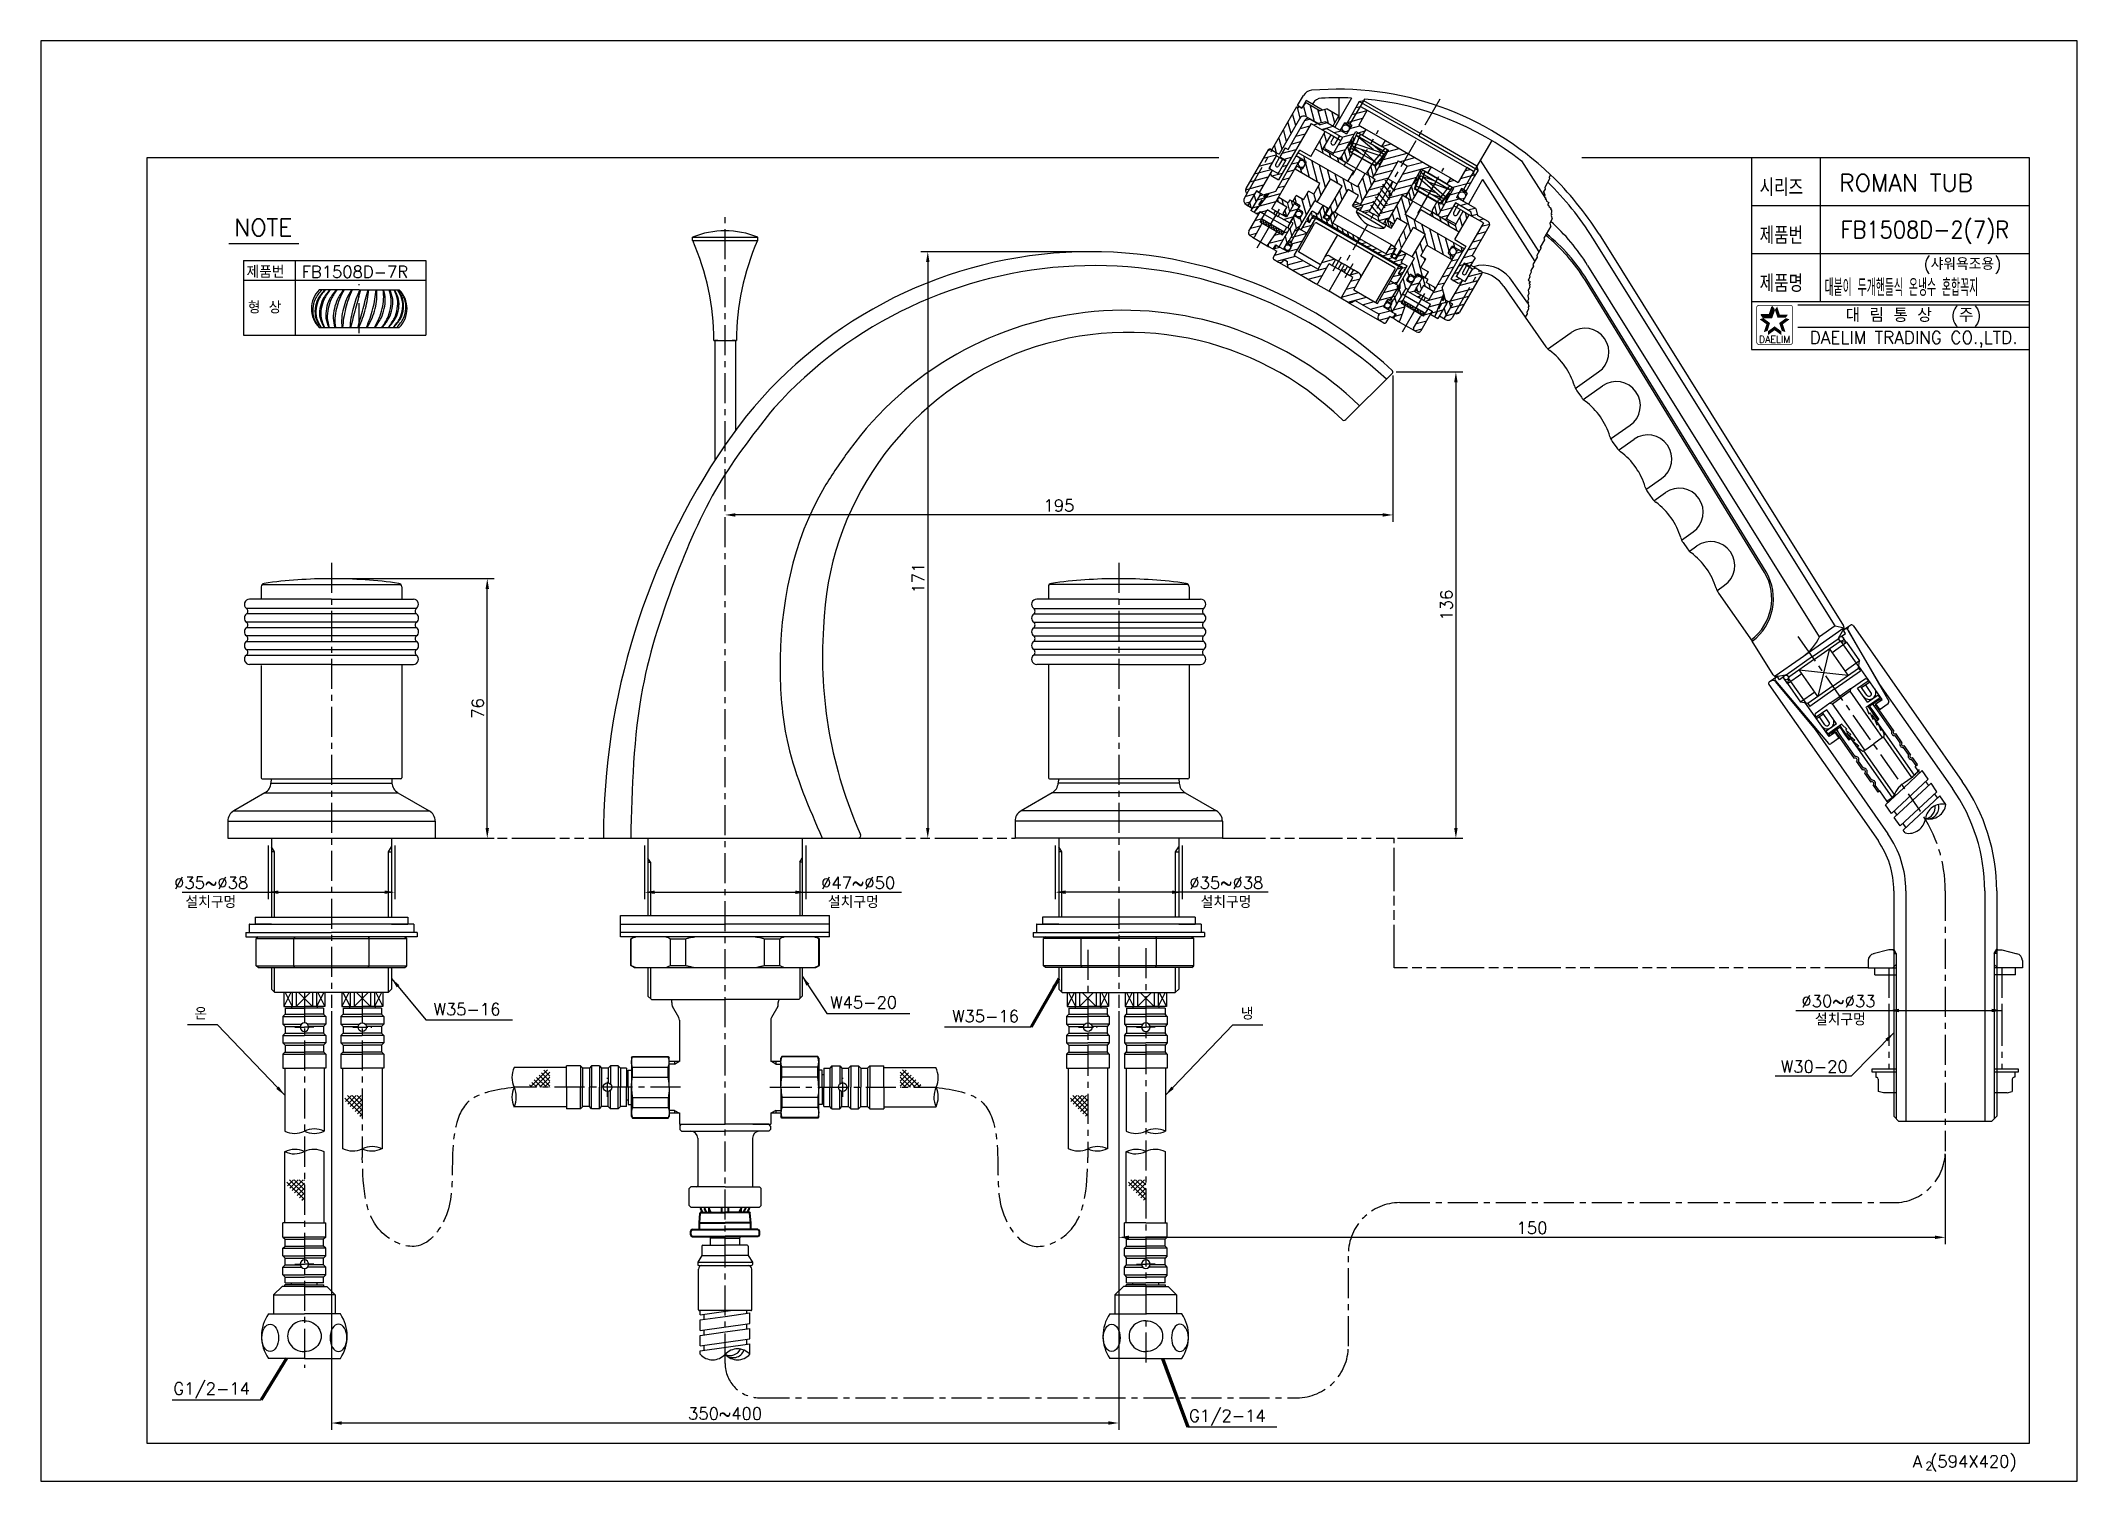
# Model space of a CAD drawing. Extents: x 594 to 1188, y 0 to 420.
import ezdxf
from ezdxf.enums import TextEntityAlignment as Align

# ---------------------------------------------------------------- set-up
doc = ezdxf.new("R2010")
doc.units = 0
doc.header["$LTSCALE"] = 7
doc.header["$MEASUREMENT"] = 0
doc.header["$PDSIZE"] = -10
for name, pattern in [('CENTER', [2, 1.25, -0.25, 0.25, -0.25]), ('HIDDEN', [0.375, 0.25, -0.125]), ('PHANTOM', [0.8, 0.45, -0.05, 0.1, -0.05, 0.1, -0.05])]:
    doc.linetypes.add(name, pattern=pattern)
doc.layers.get('0').update_dxf_attribs({"color": 2, "linetype": 'CONTINUOUS'})
for name, color, linetype in [('CL', 1, 'CENTER'), ('D', 2, 'CONTINUOUS'), ('DIM', 2, 'CONTINUOUS'), ('DWG', 7, 'CONTINUOUS'), ('HD', 3, 'HIDDEN'), ('HIDDEN', 3, 'HIDDEN'), ('PH', 3, 'PHANTOM')]:
    doc.layers.add(name, color=color, linetype=linetype)
doc.styles.add('GHS', font='ROMANS', dxfattribs={"bigfont": 'GHS'})
doc.styles.add('ROMANS', font='romans')
doc.dimstyles.new('STANDARD$7', dxfattribs={"dimtxt": 3.5, "dimasz": 3, "dimexe": 1, "dimexo": 0.0625, "dimgap": 1, "dimtad": 1, "dimdec": 4, "dimzin": 0, "dimdsep": 46, "dimtxsty": 'GHS', "dimcen": 1, "dimclrt": 2, "dimadec": 0, "dimazin": 0, "dimtfac": 1, "dimtdec": 4, "dimtofl": 0, "dimtmove": 0, "dimatfit": 3, "dimfxl": 0, "dimtolj": 1, "dimtzin": 0, "dimarcsym": 0})

msp = doc.modelspace()

# ---------------------------------------------------------------- texts
at = {"color": 7, "style": 'GHS'}
msp.add_text('ROMAN TUB', height=5, dxfattribs=at).set_placement((1138.1, 378.58), align=Align.MIDDLE)
at = {"color": 7, "style": 'GHS', "width": 0.9}
msp.add_text('FB1508D-2(7)R', height=5, dxfattribs=at).set_placement((1143.56, 364.58), align=Align.MIDDLE)
at = {"style": 'GHS'}
msp.add_text('(샤워욕조용)', height=3.5, dxfattribs=at).set_placement((1143.14, 353.18))
at = {"style": 'GHS', "width": 0.5}
msp.add_text('대붙이 두개핸들식 온냉수 혼합꼭지', height=5, dxfattribs=at).set_placement((1114.29, 345.56))
at = {"color": 7, "linetype": 'Continuous'}
for s, height, style, p in [('대 림 통 상  (주)', 4, 'GHS', (1140.26, 339.7)), ('DAELIM TRADING CO.,LTD.', 3.6, 'ROMANS', (1140.26, 332.93))]:
    msp.add_text(s, height=height, dxfattribs=dict(at, style=style)).set_placement(p, align=Align.MIDDLE)
at = {"color": 2, "linetype": 'Continuous', "style": 'ROMANS'}
msp.add_text('DAELIM', height=2, dxfattribs=at).set_placement((1099.73, 331.93), align=Align.CENTER)
at = {"color": 7, "style": 'GHS'}
for s, height, p in [('A (594X420)', 3.5, (1140.01, 4.03)), ('2', 2.5, (1143.67, 3.19))]:
    msp.add_text(s, height=height, dxfattribs=at).set_placement(p)
at = {"layer": 'D', "style": 'GHS'}
for s, p in [('제품번', (654.01, 350.86)), ('FB1508D-7R', (670.1, 350.86)), ('형 상', (654.4, 340.48)), ('%%C35~%%c38', (632.92, 172.75)), ('%%C35~%%c38', (929.01, 172.75)), ('설치구멍', (636.21, 167.12)), ('설치구멍', (823.6, 167.11)), ('설치구멍', (932.3, 167.12)), ('온', (638.83, 134.59)), ('W35-16', (708.59, 135.86)), ('W45-20', (824.27, 137.86)), ('W35-16', (859.84, 133.84)), ('냉', (944.01, 134.59)), ('G1/2-14', (632.68, 25.27)), ('G1/2-14', (928.94, 17.37))]:
    msp.add_text(s, height=3.5, dxfattribs=at).set_placement(p)
at = {"layer": 'D', "char_height": 3.5}
for s, insert, attachment_point, style in [('%%C47~%%C50', (832.43, 174.48), 5, 'GHS'), ('%%C30~%%C33', (1118.36, 140.01), 5, 'GHS'), ('설치구멍', (1118.9, 134.63), 5, 'GHS'), ('\\A1;W30-20', (1121.05, 120.88), 6, 'ROMANS')]:
    msp.add_mtext(s, dxfattribs=dict(at, insert=insert, attachment_point=attachment_point, style=style))
at = {"layer": 'D', "color": 2, "char_height": 3.5, "attachment_point": 5, "style": 'GHS'}
for s, insert in [('\\A1;150', (1028.96, 73.87)), ('\\A1;350~400', (793.61, 19.73))]:
    msp.add_mtext(s, dxfattribs=dict(at, insert=insert))
at = {"layer": 'DIM', "style": 'GHS', "width": 0.8}
for s, p in [('시리즈', (1095.34, 374.73)), ('제품번', (1095.34, 360.73)), ('제품명', (1095.34, 346.73))]:
    msp.add_text(s, height=5, dxfattribs=at).set_placement(p)
at = {"layer": 'DIM', "insert": (890.99, 284.49), "char_height": 3.5, "attachment_point": 5, "style": 'GHS'}
msp.add_mtext('\\A1;195', dxfattribs=at)
at = {"layer": 'DIM', "char_height": 3.5, "attachment_point": 5, "rotation": 90, "style": 'GHS'}
for s, insert in [('\\A1;171', (849.97, 263.32)), ('\\A1;136', (1004.01, 255.45)), ('\\A1;76', (721.49, 225.32))]:
    msp.add_mtext(s, dxfattribs=dict(at, insert=insert))
at = {"layer": 'DWG', "insert": (650.44, 368.06), "char_height": 5, "width": 50.6646, "attachment_point": 1, "style": 'GHS'}
msp.add_mtext('NOTE', dxfattribs=at)

# ---------------------------------------------------------------- blocks, each defined once
blk = doc.blocks.new('BORDER')
for p, q in [((1, 1), (0, 1)), ((0, 1), (0, 0)), ((1, 0), (1, 1)), ((0, 0), (1, 0))]:
    blk.add_line(p, q)
blk = doc.blocks.new('*X22')
at = {"color": 0}
for p, q in [((229.32, 205.45), (230.54, 206.68)), ((229.32, 202.8), (230.82, 204.3)), ((229.32, 200.15), (230.82, 201.65)), ((229.32, 197.5), (230.82, 199)), ((229.32, 194.85), (230.82, 196.35)), ((222.62, 193.45), (223.44, 194.28)), ((222.62, 190.8), (224.37, 192.55)), ((228.55, 188.78), (232.68, 192.91)), ((229.32, 192.19), (231.36, 194.24)), ((230.32, 187.89), (234.01, 191.58)), ((223.25, 188.78), (224.37, 189.9)), ((225.9, 188.78), (226.57, 189.44)), ((231.92, 186.84), (234.32, 189.24)), ((234, 186.28), (234.32, 186.59))]:
    blk.add_line(p, q, dxfattribs=at)
blk = doc.blocks.new('*X12')
at = {"color": 0}
for p, q in [((219.57, 227.52), (220.62, 228.58)), ((219.57, 224.87), (222.54, 227.85)), ((217.07, 222.37), (218.27, 223.58)), ((218.92, 221.58), (222.82, 225.47)), ((219.32, 219.32), (221.32, 221.32)), ((222.58, 222.58), (222.82, 222.82)), ((219.32, 216.67), (222.23, 219.58)), ((219.32, 214.01), (221.82, 216.51)), ((220.23, 212.28), (221.82, 213.86)), ((223.38, 218.08), (224.88, 219.58)), ((226.03, 218.08), (227.53, 219.58)), ((227.87, 217.27), (229, 218.39)), ((230.33, 217.08), (231.33, 218.08)), ((231.82, 215.91), (233.6, 217.69)), ((231.82, 213.26), (233.82, 215.26)), ((231.82, 210.6), (233.82, 212.6)), ((231.82, 207.95), (233.82, 209.95)), ((231.82, 205.3), (233.82, 207.3)), ((231.82, 202.65), (232.82, 203.65)), ((233.24, 204.08), (234.82, 205.65)), ((231.82, 200), (232.82, 201)), ((232.55, 198.08), (234.05, 199.58))]:
    blk.add_line(p, q, dxfattribs=at)
blk = doc.blocks.new('*X13')
at = {"color": 0}
for p, q in [((186.82, 189.47), (188.82, 191.47)), ((187.82, 193.12), (188.47, 193.78)), ((185.32, 185.32), (188.82, 188.82)), ((186.43, 183.78), (188.82, 186.17)), ((196.82, 183.56), (199.53, 186.28)), ((201.82, 185.91), (202.19, 186.28)), ((202.84, 184.28), (203.82, 185.26)), ((182.82, 180.17), (183.93, 181.28)), ((183.82, 178.51), (186.58, 181.28)), ((185.23, 177.28), (189.23, 181.28)), ((186.82, 181.51), (188.82, 183.51)), ((188.48, 177.87), (191.88, 181.28)), ((190.53, 177.28), (194.53, 181.28)), ((193.19, 177.28), (198.82, 182.91)), ((195.84, 177.28), (198.82, 180.26)), ((198.54, 177.33), (198.77, 177.55))]:
    blk.add_line(p, q, dxfattribs=at)
blk = doc.blocks.new('*X9')
at = {"color": 0}
for p, q in [((109.8, 155.8), (110.9, 156.8)), ((112.4, 154.8), (114.4, 156.8)), ((115.9, 154.8), (117.9, 156.8)), ((119.5, 154.8), (121.5, 156.8)), ((123, 154.8), (125, 156.8)), ((126.5, 154.8), (130.8, 159.1)), ((127.8, 159.7), (130.5, 162.3)), ((130.1, 154.8), (132.1, 156.8)), ((133.6, 154.8), (137.8, 159.1)), ((134.3, 159.1), (137.8, 162.6)), ((137.1, 154.8), (139.1, 156.8)), ((139.8, 154), (141.8, 156)), ((140.2, 150.8), (141.8, 152.5))]:
    blk.add_line(p, q, dxfattribs=at)
blk = doc.blocks.new('*X16')
at = {"color": 0}
for p, q in [((235.82, 201.35), (238.77, 204.3)), ((234.5, 192.08), (238.82, 196.39)), ((234.87, 197.74), (238.82, 201.69)), ((234.87, 195.09), (238.82, 199.04)), ((235.82, 190.74), (238.82, 193.74)), ((235.82, 188.09), (238.82, 191.09))]:
    blk.add_line(p, q, dxfattribs=at)
blk = doc.blocks.new('*X14')
at = {"color": 0}
for p, q in [((216.82, 192.95), (217.57, 193.71)), ((216.82, 190.3), (218.29, 191.78)), ((205.82, 184.6), (207.49, 186.28)), ((206.82, 182.95), (208.82, 184.95)), ((216.82, 187.65), (218.82, 189.65)), ((216.82, 185), (219.76, 187.94)), ((216.82, 182.35), (220.32, 185.85)), ((206.82, 180.3), (208.82, 182.3)), ((206.83, 177.66), (210.44, 181.28)), ((209.1, 177.28), (213.1, 181.28)), ((213.25, 178.78), (215.75, 181.28)), ((215.9, 178.78), (218.82, 181.69)), ((218.55, 178.78), (221.05, 181.28)), ((219.71, 177.28), (221.82, 179.39)), ((222.2, 179.78), (222.82, 180.39))]:
    blk.add_line(p, q, dxfattribs=at)
blk = doc.blocks.new('*X20')
at = {"color": 0}
for p, q in [((221.82, 184.69), (222.82, 185.69)), ((221.82, 182.04), (224.23, 184.46)), ((223.07, 180.64), (224.64, 182.21))]:
    blk.add_line(p, q, dxfattribs=at)
blk = doc.blocks.new('*X17')
at = {"color": 0}
for p, q in [((235.82, 191.1), (234.84, 192.08)), ((235.82, 188.45), (234.32, 189.95)), ((234.54, 187.08), (234.32, 187.29))]:
    blk.add_line(p, q, dxfattribs=at)
blk = doc.blocks.new('*X11')
at = {"color": 0}
for p, q in [((242.7, 206.46), (243.07, 206.83)), ((242.7, 205.58), (243.7, 206.58)), ((243.7, 205.31), (242.7, 206.31)), ((242.7, 204.69), (243.7, 205.69)), ((243.7, 204.43), (242.7, 205.43)), ((242.7, 203.81), (243.7, 204.81)), ((243.7, 203.55), (242.7, 204.55)), ((242.7, 202.92), (243.7, 203.92)), ((243.7, 202.66), (242.7, 203.66)), ((242.7, 202.04), (243.7, 203.04)), ((243.7, 201.78), (242.7, 202.78)), ((242.7, 201.16), (243.7, 202.16)), ((243.7, 206.2), (243.07, 206.83)), ((243.7, 200.89), (242.7, 201.89)), ((242.7, 200.27), (243.7, 201.27)), ((243.7, 200.01), (242.7, 201.01)), ((242.7, 199.39), (243.7, 200.39)), ((243.5, 199.33), (242.7, 200.13)), ((243.52, 199.33), (243.7, 199.5))]:
    blk.add_line(p, q, dxfattribs=at)
blk = doc.blocks.new('*X21')
at = {"color": 0}
for p, q in [((230.32, 185.24), (231.82, 186.74)), ((229.57, 181.84), (231.82, 184.09)), ((230.16, 179.78), (231.82, 181.44))]:
    blk.add_line(p, q, dxfattribs=at)
blk = doc.blocks.new('*X23')
at = {"color": 0}
for p, q in [((226.49, 192.48), (224.37, 194.59)), ((225.82, 191.38), (224.37, 192.83)), ((225.25, 190.18), (224.37, 191.06)), ((226.07, 194.66), (226.05, 194.68)), ((228.25, 192.48), (227.05, 193.68)), ((229.22, 193.28), (228.82, 193.68))]:
    blk.add_line(p, q, dxfattribs=at)
blk = doc.blocks.new('*X15')
at = {"color": 0}
for p, q in [((166.82, 203.94), (167.45, 204.58)), ((166.82, 201.29), (169.59, 204.06)), ((166.82, 198.64), (169.82, 201.64)), ((166.82, 195.99), (170.41, 199.58)), ((166.82, 193.33), (170.77, 197.28)), ((166.88, 190.74), (170.77, 194.63)), ((167.82, 189.03), (169.82, 191.03)), ((168.66, 187.23), (169.82, 188.38))]:
    blk.add_line(p, q, dxfattribs=at)
blk = doc.blocks.new('*X10')
at = {"color": 0}
for p, q in [((242.7, 254.19), (242.84, 254.33)), ((242.7, 253.31), (243.7, 254.31)), ((243.7, 253.04), (242.7, 254.04)), ((242.7, 252.42), (243.7, 253.42)), ((243.7, 252.16), (242.7, 253.16)), ((242.7, 251.54), (243.7, 252.54)), ((243.7, 251.28), (242.7, 252.28)), ((242.7, 250.65), (243.7, 251.65)), ((243.7, 250.39), (242.7, 251.39)), ((242.7, 249.77), (243.7, 250.77)), ((243.7, 249.51), (242.7, 250.51)), ((242.7, 248.89), (243.7, 249.89)), ((243.7, 248.62), (242.7, 249.62)), ((243.7, 253.93), (243.3, 254.33)), ((242.7, 248), (243.7, 249)), ((243.7, 247.74), (242.7, 248.74)), ((242.7, 247.12), (243.7, 248.12)), ((243.7, 246.86), (242.7, 247.86)), ((242.85, 246.83), (242.7, 246.97)), ((243.29, 246.83), (243.7, 247.23))]:
    blk.add_line(p, q, dxfattribs=at)
blk = doc.blocks.new('*X19')
at = {"color": 0}
for p, q in [((180.9, 183.55), (182.12, 184.78)), ((182.82, 185.47), (183.77, 186.42)), ((180.64, 180.64), (183.77, 183.77)), ((182.43, 179.78), (182.57, 179.92))]:
    blk.add_line(p, q, dxfattribs=at)
blk = doc.blocks.new('*X18')
at = {"color": 0}
for p, q in [((173.82, 187.08), (174.02, 187.28)), ((173.82, 184.42), (175.32, 185.92)), ((173.82, 181.77), (176.07, 184.02)), ((174.52, 179.82), (176.07, 181.37))]:
    blk.add_line(p, q, dxfattribs=at)
blk = doc.blocks.new('*X8')
at = {"color": 0}
for p, q in [((111.4, 159.1), (113.2, 160.9)), ((111.4, 160.9), (111.4, 160.9)), ((112, 157.9), (115, 160.9)), ((113.7, 157.9), (116.5, 160.7)), ((115.5, 157.9), (116.5, 158.9))]:
    blk.add_line(p, q, dxfattribs=at)

# ---------------------------------------------------------------- linework, layer by layer
at = {"color": 4}
for p, q in [((625, 386), (937.66, 386)), ((625, 11), (625, 386)), ((1043.47, 386), (1174, 386)), ((1174, 386), (1174, 11)), ((1174, 11), (625, 11))]:
    msp.add_line(p, q, dxfattribs=at)
at = {"color": 7}
for p, q in [((1093, 386), (1093, 330)), ((1113, 386), (1113, 344)), ((1093, 372), (1174, 372)), ((1093, 358), (1174, 358)), ((1093, 344), (1174, 344)), ((1093, 330), (1174, 330))]:
    msp.add_line(p, q, dxfattribs=at)
at = {"color": 2}
for p, q in [((1095.81, 340.18), (1098.24, 340.18)), ((1096.48, 339.27), (1095.81, 340.18)), ((1096.48, 339.27), (1098.9, 339.27)), ((1098.24, 340.18), (1098.99, 342.49)), ((1098.9, 339.27), (1099.65, 341.57)), ((1099.65, 341.57), (1098.99, 342.49)), ((741.82, 119.94), (736.74, 114.87)), ((742.52, 119.24), (738.15, 114.87)), ((740.06, 119.12), (742.52, 116.66)), ((740.77, 119.82), (742.52, 118.07)), ((846.45, 119.82), (844.69, 118.07)), ((844.69, 119.24), (849.07, 114.87)), ((847.15, 119.12), (844.69, 116.66)), ((845.4, 119.94), (850.48, 114.87)), ((735.82, 114.86), (735.83, 114.87)), ((735.82, 114.87), (735.83, 114.87)), ((736.53, 115.58), (737.24, 114.87)), ((737.24, 116.29), (738.66, 114.87)), ((737.94, 117), (740.07, 114.87)), ((738.65, 117.7), (741.49, 114.87)), ((739.36, 118.41), (742.52, 115.24)), ((742.52, 117.82), (739.57, 114.87)), ((742.52, 116.41), (740.98, 114.87)), ((742.52, 114.99), (742.4, 114.87)), ((847.86, 118.41), (844.69, 115.24)), ((844.69, 117.82), (847.65, 114.87)), ((844.69, 116.41), (846.24, 114.87)), ((844.69, 114.99), (844.82, 114.87)), ((848.57, 117.7), (845.73, 114.87)), ((849.28, 117), (847.14, 114.87)), ((849.98, 116.29), (848.56, 114.87)), ((850.69, 115.58), (849.97, 114.87)), ((851.4, 114.87), (851.39, 114.87)), ((851.4, 114.86), (851.39, 114.87)), ((682.73, 111.73), (687.81, 106.65)), ((682.85, 110.68), (684.6, 112.43)), ((683.44, 112.43), (687.81, 108.06)), ((683.56, 109.97), (686.02, 112.43)), ((684.27, 109.27), (687.43, 112.43)), ((684.85, 112.43), (687.81, 109.48)), ((684.97, 108.56), (687.81, 111.4)), ((685.68, 107.85), (687.81, 109.98)), ((686.27, 112.43), (687.81, 110.89)), ((686.39, 107.15), (687.81, 108.57)), ((687.09, 106.44), (687.81, 107.16)), ((687.68, 112.43), (687.81, 112.31)), ((894.35, 111.73), (899.43, 106.65)), ((894.47, 110.68), (896.22, 112.43)), ((895.06, 112.43), (899.43, 108.06)), ((895.17, 109.97), (897.63, 112.43)), ((895.88, 109.27), (899.05, 112.43)), ((896.47, 112.43), (899.43, 109.48)), ((896.59, 108.56), (899.43, 111.4)), ((897.3, 107.85), (899.43, 109.98)), ((897.88, 112.43), (899.43, 110.89)), ((898, 107.15), (899.43, 108.57)), ((898.71, 106.44), (899.43, 107.16)), ((899.3, 112.43), (899.43, 112.31)), ((687.8, 105.73), (687.81, 105.74)), ((899.42, 105.73), (899.43, 105.74)), ((665.82, 87.22), (670.9, 82.14)), ((665.94, 86.18), (667.69, 87.93)), ((666.53, 87.93), (670.9, 83.56)), ((666.65, 85.47), (669.11, 87.93)), ((667.36, 84.76), (670.52, 87.93)), ((667.95, 87.93), (670.9, 84.97)), ((668.06, 84.06), (670.9, 86.89)), ((668.77, 83.35), (670.9, 85.48)), ((669.36, 87.93), (670.9, 86.39)), ((669.48, 82.64), (670.9, 84.06)), ((670.77, 87.93), (670.9, 87.8)), ((911.24, 87.22), (916.32, 82.14)), ((911.36, 86.18), (913.11, 87.93)), ((911.95, 87.93), (916.32, 83.56)), ((912.06, 85.47), (914.52, 87.93)), ((912.77, 84.76), (915.94, 87.93)), ((913.36, 87.93), (916.32, 84.97)), ((913.48, 84.06), (916.32, 86.89)), ((914.19, 83.35), (916.32, 85.48)), ((914.77, 87.93), (916.32, 86.39)), ((914.89, 82.64), (916.32, 84.06)), ((916.19, 87.93), (916.32, 87.8)), ((670.19, 81.93), (670.9, 82.65)), ((670.89, 81.23), (670.9, 81.24)), ((915.6, 81.93), (916.32, 82.65)), ((916.31, 81.23), (916.32, 81.24))]:
    msp.add_line(p, q, dxfattribs=at)
at = {"color": 2, "linetype": 'Continuous'}
for p, q in [((1106.5, 343), (1174, 343)), ((1106.5, 336.5), (1174, 336.5)), ((661.21, 204.72), (661.26, 204.77)), ((926.01, 204.72), (925.96, 204.77)), ((654.88, 162.47), (654.8, 162.46)), ((702.73, 162.47), (702.8, 162.46)), ((884.49, 162.47), (884.42, 162.46)), ((932.34, 162.47), (932.42, 162.46)), ((653.8, 158.84), (653.85, 158.77)), ((703.8, 158.84), (703.75, 158.77)), ((883.42, 158.84), (883.47, 158.77)), ((933.42, 158.84), (933.37, 158.77))]:
    msp.add_line(p, q, dxfattribs=at)
at = {"color": 7, "linetype": 'Continuous'}
for p, q in [((791.54, 332.59), (790.61, 332.59)), ((790.61, 332.59), (790.61, 297.64)), ((796.61, 332.59), (795.68, 332.59)), ((796.61, 332.59), (796.61, 306.37)), ((661.21, 204.77), (661.15, 203.58)), ((696.39, 204.77), (696.45, 203.58)), ((890.83, 204.77), (890.77, 203.58)), ((926, 204.77), (926.07, 203.58)), ((659.41, 200.73), (650.3, 195.48)), ((698.2, 200.73), (707.3, 195.48)), ((889.02, 200.73), (879.92, 195.48)), ((927.81, 200.73), (936.92, 195.48)), ((648.55, 192.45), (648.55, 187.47)), ((709.05, 192.45), (709.05, 187.47)), ((878.17, 192.45), (878.17, 187.47)), ((938.67, 192.45), (938.67, 187.47)), ((648.55, 187.47), (678.8, 187.47)), ((661.3, 187.47), (661.3, 164.47)), ((696.3, 187.47), (709.05, 187.47)), ((696.3, 187.47), (696.3, 164.47)), ((771.11, 187.47), (771.11, 164.97)), ((816.11, 187.47), (816.11, 164.97)), ((890.92, 187.47), (878.17, 187.47)), ((890.92, 187.47), (890.92, 164.47)), ((938.67, 187.47), (908.42, 187.47)), ((925.92, 187.47), (925.92, 164.47)), ((654.8, 162.47), (654.8, 159.97)), ((661.3, 162.47), (656.55, 162.47)), ((696.3, 162.47), (701.05, 162.47)), ((702.8, 162.47), (702.8, 159.97)), ((763.11, 162.47), (763.11, 164.97)), ((763.11, 159.97), (763.11, 162.47)), ((824.11, 162.47), (824.11, 164.97)), ((824.11, 159.97), (824.11, 162.47)), ((884.42, 162.47), (884.42, 159.97)), ((890.92, 162.47), (886.17, 162.47)), ((925.92, 162.47), (930.67, 162.47)), ((932.42, 162.47), (932.42, 159.97)), ((653.8, 159.97), (678.8, 159.97)), ((653.8, 159.97), (653.8, 158.77)), ((653.8, 158.77), (678.8, 158.77)), ((657.44, 158.77), (656.86, 158.27)), ((656.86, 158.27), (700.74, 158.27)), ((656.86, 150.27), (656.86, 158.27)), ((668.12, 158.77), (667.83, 158.27)), ((667.83, 150.27), (667.83, 158.27)), ((703.8, 159.97), (678.8, 159.97)), ((703.8, 158.77), (678.8, 158.77)), ((689.48, 158.77), (689.77, 158.27)), ((689.77, 150.27), (689.77, 158.27)), ((700.16, 158.77), (700.74, 158.27)), ((700.74, 150.27), (700.74, 158.27)), ((703.8, 159.97), (703.8, 158.77)), ((793.61, 159.97), (763.11, 159.97)), ((763.11, 158.77), (763.11, 159.97)), ((793.61, 158.77), (763.11, 158.77)), ((766.11, 158.19), (767.11, 158.77)), ((766.11, 150.34), (766.11, 158.19)), ((766.11, 158.19), (766.23, 158.19)), ((766.23, 150.34), (766.23, 158.19)), ((777.69, 158.19), (782.15, 158.19)), ((777.69, 150.34), (777.69, 158.19)), ((782.15, 150.34), (782.15, 158.19)), ((824.11, 159.97), (793.61, 159.97)), ((824.11, 158.77), (793.61, 158.77)), ((805.07, 150.34), (805.07, 158.19)), ((805.07, 158.19), (809.53, 158.19)), ((809.53, 150.34), (809.53, 158.19)), ((821.11, 158.19), (820.11, 158.77)), ((820.99, 150.34), (820.99, 158.19)), ((820.99, 158.19), (821.11, 158.19)), ((821.11, 150.34), (821.11, 158.19)), ((824.11, 158.77), (824.11, 159.97)), ((883.42, 159.97), (908.42, 159.97)), ((883.42, 159.97), (883.42, 158.77)), ((883.42, 158.77), (908.42, 158.77)), ((887.05, 158.77), (886.48, 158.27)), ((930.36, 158.27), (886.48, 158.27)), ((886.48, 150.27), (886.48, 158.27)), ((897.74, 158.77), (897.45, 158.27)), ((897.45, 150.27), (897.45, 158.27)), ((933.42, 159.97), (908.42, 159.97)), ((933.42, 158.77), (908.42, 158.77)), ((919.1, 158.77), (919.39, 158.27)), ((919.39, 150.27), (919.39, 158.27)), ((929.78, 158.77), (930.36, 158.27)), ((930.36, 150.27), (930.36, 158.27)), ((933.42, 159.97), (933.42, 158.77)), ((656.86, 150.27), (700.74, 150.27)), ((657.44, 149.77), (656.86, 150.27)), ((657.44, 149.77), (700.16, 149.77)), ((661.3, 149.77), (661.3, 143.47)), ((668.12, 149.77), (667.83, 150.27)), ((689.48, 149.77), (689.77, 150.27)), ((696.3, 149.77), (696.3, 143.47)), ((700.16, 149.77), (700.74, 150.27)), ((767.11, 149.77), (766.11, 150.34)), ((766.11, 150.34), (766.23, 150.34)), ((767.11, 149.77), (820.11, 149.77)), ((771.11, 149.77), (771.11, 141.47)), ((777.69, 150.34), (782.15, 150.34)), ((805.07, 150.34), (809.53, 150.34)), ((816.11, 149.77), (816.11, 141.47)), ((820.11, 149.77), (821.11, 150.34)), ((820.99, 150.34), (821.11, 150.34)), ((930.36, 150.27), (886.48, 150.27)), ((887.05, 149.77), (886.48, 150.27)), ((929.78, 149.77), (887.05, 149.77)), ((890.92, 149.77), (890.92, 143.47)), ((897.74, 149.77), (897.45, 150.27)), ((919.1, 149.77), (919.39, 150.27)), ((925.92, 149.77), (925.92, 143.47)), ((929.78, 149.77), (930.36, 150.27)), ((661.3, 143.47), (662.3, 142.47)), ((696.3, 143.47), (695.3, 142.47)), ((890.92, 143.47), (891.92, 142.47)), ((925.92, 143.47), (924.92, 142.47)), ((678.8, 142.47), (662.3, 142.47)), ((695.3, 142.47), (678.8, 142.47)), ((695.3, 142.47), (693.8, 142.47)), ((771.11, 141.47), (772.11, 140.47)), ((778.11, 139.57), (778.11, 138.94)), ((780.11, 135.21), (778.24, 138.44)), ((808.98, 138.44), (807.11, 135.21)), ((809.11, 138.94), (809.11, 139.57)), ((816.11, 141.47), (815.11, 140.47)), ((891.92, 142.47), (908.42, 142.47)), ((891.92, 142.47), (893.42, 142.47)), ((908.42, 142.47), (924.92, 142.47)), ((780.31, 134.46), (780.31, 122.37)), ((806.91, 134.46), (806.91, 122.37)), ((766.31, 123.37), (766.6, 123.87)), ((766.31, 123.37), (766.31, 114.87)), ((766.6, 123.87), (777.02, 123.87)), ((766.6, 123.71), (766.6, 123.87)), ((766.6, 123.71), (777.02, 123.71)), ((766.6, 120.75), (777.02, 120.75)), ((766.6, 117.82), (766.6, 120.75)), ((777.02, 123.87), (777.02, 123.71)), ((777.02, 123.87), (777.31, 123.37)), ((777.02, 117.82), (777.02, 120.75)), ((777.31, 114.87), (777.31, 123.37)), ((780.31, 122.37), (777.31, 122.37)), ((778.81, 122.37), (778.81, 121.62)), ((809.91, 122.37), (806.91, 122.37)), ((808.41, 122.37), (808.41, 121.62)), ((810.2, 123.87), (809.91, 123.37)), ((809.91, 114.87), (809.91, 123.37)), ((820.62, 123.87), (810.2, 123.87)), ((810.2, 123.87), (810.2, 123.71)), ((820.62, 123.71), (810.2, 123.71)), ((820.62, 120.75), (810.2, 120.75)), ((810.2, 117.82), (810.2, 120.75)), ((820.91, 123.37), (820.62, 123.87)), ((820.62, 123.71), (820.62, 123.87)), ((820.62, 117.82), (820.62, 120.75)), ((820.91, 123.37), (820.91, 114.87)), ((766.31, 106.37), (766.31, 114.87)), ((766.6, 117.82), (777.02, 117.82)), ((777.31, 114.87), (777.31, 106.37)), ((809.91, 114.87), (809.91, 106.37)), ((820.62, 117.82), (810.2, 117.82)), ((820.91, 106.37), (820.91, 114.87)), ((766.6, 111.91), (777.02, 111.91)), ((766.6, 111.91), (766.6, 108.98)), ((766.6, 108.98), (777.02, 108.98)), ((777.02, 111.91), (777.02, 108.98)), ((777.31, 107.37), (780.31, 107.37)), ((778.81, 108.12), (778.81, 107.37)), ((780.31, 107.37), (780.31, 104.07)), ((806.91, 107.37), (806.91, 104.07)), ((806.91, 107.37), (809.91, 107.37)), ((808.41, 108.12), (808.41, 107.37)), ((820.62, 111.91), (810.2, 111.91)), ((810.2, 111.91), (810.2, 108.98)), ((820.62, 108.98), (810.2, 108.98)), ((820.62, 111.91), (820.62, 108.98)), ((766.31, 106.37), (766.6, 105.87)), ((766.6, 106.03), (777.02, 106.03)), ((766.6, 106.03), (766.6, 105.87)), ((766.6, 105.87), (777.02, 105.87)), ((777.02, 105.87), (777.31, 106.37)), ((777.02, 105.87), (777.02, 106.03)), ((780.31, 104.07), (793.61, 104.07)), ((801.71, 104.07), (806.91, 104.07)), ((810.2, 105.87), (809.91, 106.37)), ((820.62, 106.03), (810.2, 106.03)), ((810.2, 105.87), (810.2, 106.03)), ((820.62, 105.87), (810.2, 105.87)), ((820.91, 106.37), (820.62, 105.87)), ((820.62, 106.03), (820.62, 105.87)), ((785.61, 100.07), (785.61, 86.17)), ((785.61, 100.07), (785.61, 86.17)), ((801.61, 100.07), (801.61, 86.17)), ((801.61, 100.07), (801.61, 86.17)), ((783.61, 79.87), (793.61, 79.87)), ((793.61, 79.87), (803.61, 79.87))]:
    msp.add_line(p, q, dxfattribs=at)
at = {"color": 2, "linetype": 'Continuous', "const_width": 0.2}
for points in [[(1094.48, 342.13, -0.414214), (1095.23, 342.88)], [(1094.48, 332.13), (1094.48, 342.13, -1)], [(1095.23, 342.88), (1104.23, 342.88, -0.414214), (1104.98, 342.13, 0.043396)], [(1104.98, 342.13), (1104.98, 332.13, -0.414214), (1104.23, 331.38)], [(1104.23, 331.38), (1095.48, 331.38, -0.414214), (1094.48, 332.13, 0.672398)]]:
    msp.add_lwpolyline(points, format="xyb", dxfattribs=at)
at = {"color": 7, "linetype": 'Continuous'}
for points in [[(766.31, 122.23), (766.31, 122.39), (766.32, 122.55), (766.34, 122.72), (766.37, 122.88), (766.4, 123.05), (766.44, 123.21), (766.48, 123.38), (766.54, 123.54), (766.6, 123.71)], [(766.6, 120.75), (766.54, 120.91), (766.48, 121.08), (766.44, 121.24), (766.4, 121.41), (766.37, 121.57), (766.34, 121.74), (766.32, 121.9), (766.31, 122.06), (766.31, 122.23)], [(777.31, 122.23), (777.31, 122.39), (777.29, 122.55), (777.28, 122.72), (777.25, 122.88), (777.22, 123.05), (777.18, 123.21), (777.13, 123.38), (777.08, 123.54), (777.02, 123.71)], [(777.02, 120.75), (777.08, 120.91), (777.13, 121.08), (777.18, 121.24), (777.22, 121.41), (777.25, 121.57), (777.28, 121.74), (777.29, 121.9), (777.31, 122.06), (777.31, 122.23)], [(809.91, 122.23), (809.91, 122.39), (809.92, 122.55), (809.94, 122.72), (809.97, 122.88), (810, 123.05), (810.04, 123.21), (810.08, 123.38), (810.14, 123.54), (810.2, 123.71)], [(810.2, 120.75), (810.14, 120.91), (810.08, 121.08), (810.04, 121.24), (810, 121.41), (809.97, 121.57), (809.94, 121.74), (809.92, 121.9), (809.91, 122.06), (809.91, 122.23)], [(820.91, 122.23), (820.91, 122.39), (820.89, 122.55), (820.88, 122.72), (820.85, 122.88), (820.82, 123.05), (820.78, 123.21), (820.73, 123.38), (820.68, 123.54), (820.62, 123.71)], [(820.62, 120.75), (820.68, 120.91), (820.73, 121.08), (820.78, 121.24), (820.82, 121.41), (820.85, 121.57), (820.88, 121.74), (820.89, 121.9), (820.91, 122.06), (820.91, 122.23)], [(766.31, 114.87), (766.31, 115.19), (766.32, 115.52), (766.34, 115.85), (766.37, 116.18), (766.4, 116.5), (766.44, 116.83), (766.48, 117.16), (766.54, 117.49), (766.6, 117.82)], [(766.31, 114.87), (766.31, 114.54), (766.32, 114.21), (766.34, 113.88), (766.37, 113.56), (766.4, 113.23), (766.44, 112.9), (766.48, 112.57), (766.54, 112.24), (766.6, 111.91)], [(777.31, 114.87), (777.31, 115.19), (777.29, 115.52), (777.28, 115.85), (777.25, 116.18), (777.22, 116.5), (777.18, 116.83), (777.13, 117.16), (777.08, 117.49), (777.02, 117.82)], [(777.31, 114.87), (777.31, 114.54), (777.29, 114.21), (777.28, 113.88), (777.25, 113.56), (777.22, 113.23), (777.18, 112.9), (777.13, 112.57), (777.08, 112.24), (777.02, 111.91)], [(809.91, 114.87), (809.91, 115.19), (809.92, 115.52), (809.94, 115.85), (809.97, 116.18), (810, 116.5), (810.04, 116.83), (810.08, 117.16), (810.14, 117.49), (810.2, 117.82)], [(809.91, 114.87), (809.91, 114.54), (809.92, 114.21), (809.94, 113.88), (809.97, 113.56), (810, 113.23), (810.04, 112.9), (810.08, 112.57), (810.14, 112.24), (810.2, 111.91)], [(820.91, 114.87), (820.91, 115.19), (820.89, 115.52), (820.88, 115.85), (820.85, 116.18), (820.82, 116.5), (820.78, 116.83), (820.73, 117.16), (820.68, 117.49), (820.62, 117.82)], [(820.91, 114.87), (820.91, 114.54), (820.89, 114.21), (820.88, 113.88), (820.85, 113.56), (820.82, 113.23), (820.78, 112.9), (820.73, 112.57), (820.68, 112.24), (820.62, 111.91)], [(766.6, 108.98), (766.54, 108.82), (766.48, 108.65), (766.44, 108.49), (766.4, 108.32), (766.37, 108.16), (766.34, 108), (766.32, 107.83), (766.31, 107.67), (766.31, 107.5)], [(766.31, 107.5), (766.31, 107.34), (766.32, 107.18), (766.34, 107.01), (766.37, 106.85), (766.4, 106.69), (766.44, 106.52), (766.48, 106.36), (766.54, 106.19), (766.6, 106.03)], [(777.02, 108.98), (777.08, 108.82), (777.13, 108.65), (777.18, 108.49), (777.22, 108.32), (777.25, 108.16), (777.28, 108), (777.29, 107.83), (777.31, 107.67), (777.31, 107.5)], [(777.31, 107.5), (777.31, 107.34), (777.29, 107.18), (777.28, 107.01), (777.25, 106.85), (777.22, 106.69), (777.18, 106.52), (777.13, 106.36), (777.08, 106.19), (777.02, 106.03)], [(810.2, 108.98), (810.14, 108.82), (810.08, 108.65), (810.04, 108.49), (810, 108.32), (809.97, 108.16), (809.94, 108), (809.92, 107.83), (809.91, 107.67), (809.91, 107.5)], [(809.91, 107.5), (809.91, 107.34), (809.92, 107.18), (809.94, 107.01), (809.97, 106.85), (810, 106.69), (810.04, 106.52), (810.08, 106.36), (810.14, 106.19), (810.2, 106.03)], [(820.62, 108.98), (820.68, 108.82), (820.73, 108.65), (820.78, 108.49), (820.82, 108.32), (820.85, 108.16), (820.88, 108), (820.89, 107.83), (820.91, 107.67), (820.91, 107.5)], [(820.91, 107.5), (820.91, 107.34), (820.89, 107.18), (820.88, 107.01), (820.85, 106.85), (820.82, 106.69), (820.78, 106.52), (820.73, 106.36), (820.68, 106.19), (820.62, 106.03)]]:
    msp.add_lwpolyline(points, dxfattribs=at)
for centre, radius, start, end in [((657.66, 203.76), 3.5, 300, 357), ((699.95, 203.76), 3.5, 183, 240), ((887.27, 203.76), 3.5, 300, 357), ((929.56, 203.76), 3.5, 183, 240), ((652.05, 192.45), 3.5, 120, 180), ((705.55, 192.45), 3.5, 0, 60), ((881.67, 192.45), 3.5, 120, 180), ((935.17, 192.45), 3.5, 0, 60), ((776.61, 139.57), 1.5, 0, 36.8699), ((779.11, 138.94), 1, 179.99843, 209.99819), ((808.11, 138.94), 1, 330.00106, 0.00092), ((810.61, 139.57), 1.5, 143.1301, 180), ((778.81, 134.46), 1.5, 0, 30), ((808.41, 134.46), 1.5, 150, 180)]:
    msp.add_arc(centre, radius, start, end, dxfattribs=at)
at = {"color": 2, "linetype": 'Continuous'}
for centre, radius, start, end in [((738.21, 117.72), 6.77, 154.67098, 204.89297), ((849, 117.72), 6.77, 335.10703, 25.32902), ((738.21, 112.01), 6.77, 155.10703, 205.32902), ((725.93, 111.97), 6.78, 335.14308, 25.29298), ((861.28, 111.97), 6.78, 154.70702, 204.85692), ((849, 112.01), 6.77, 334.67098, 24.89297), ((668.05, 108.21), 6.77, 244.67098, 294.89297), ((673.8, 95.93), 6.78, 65.14308, 115.29298), ((673.75, 108.21), 6.77, 245.10703, 295.32902), ((913.46, 108.21), 6.77, 244.67098, 294.89297), ((919.21, 95.93), 6.78, 65.14308, 115.29298), ((919.17, 108.21), 6.77, 245.10703, 295.32902), ((668.05, 89.97), 6.77, 65.10703, 115.32902), ((668, 102.25), 6.78, 245.14308, 295.29298), ((673.75, 89.97), 6.77, 64.67098, 114.89297), ((684.95, 103.09), 6.77, 244.67098, 294.89297), ((690.7, 90.81), 6.78, 65.14308, 115.29298), ((690.65, 103.09), 6.77, 245.10703, 295.32902), ((896.56, 103.09), 6.77, 244.67098, 294.89297), ((902.31, 90.81), 6.78, 65.14308, 115.29298), ((902.27, 103.09), 6.77, 245.10703, 295.32902), ((913.46, 89.97), 6.77, 65.10703, 115.32902), ((913.42, 102.25), 6.78, 245.14308, 295.29298), ((919.17, 89.97), 6.77, 64.67098, 114.89297)]:
    msp.add_arc(centre, radius, start, end, dxfattribs=at)
at = {"color": 7, "linetype": 'Continuous'}
for points in [[(766.23, 158.19), (766.68, 158.4), (767.12, 158.59), (767.56, 158.77)], [(776.35, 158.77), (776.8, 158.59), (777.24, 158.4), (777.69, 158.19)], [(782.15, 158.19), (783.05, 158.4), (783.94, 158.59), (784.82, 158.77)], [(802.4, 158.77), (803.28, 158.59), (804.17, 158.4), (805.07, 158.19)], [(809.53, 158.19), (809.98, 158.4), (810.42, 158.59), (810.87, 158.77)], [(819.65, 158.77), (820.1, 158.59), (820.54, 158.4), (820.99, 158.19)], [(766.23, 150.34), (766.68, 150.14), (767.12, 149.94), (767.56, 149.77)], [(776.35, 149.77), (776.8, 149.94), (777.24, 150.14), (777.69, 150.34)], [(782.15, 150.34), (783.05, 150.14), (783.94, 149.94), (784.82, 149.77)], [(802.4, 149.77), (803.28, 149.94), (804.17, 150.14), (805.07, 150.34)], [(809.53, 150.34), (809.98, 150.14), (810.42, 149.94), (810.87, 149.77)], [(819.65, 149.77), (820.1, 149.94), (820.54, 150.14), (820.99, 150.34)]]:
    msp.add_spline(points, degree=3, dxfattribs=at)
at = {"color": 2}
for points in [[(1097.32, 337.35), (1098.4, 337.7), (1095.36, 338.78), (1096.43, 339.13)], [(1095.81, 340.18), (1096.48, 339.27), (1098.24, 340.18), (1098.9, 339.27)], [(1098.24, 340.18), (1098.9, 339.27), (1098.99, 342.49), (1099.65, 341.57)], [(1100.47, 342.49), (1099.8, 341.57), (1101.22, 340.18), (1100.55, 339.27)], [(1101.22, 340.18), (1100.55, 339.27), (1103.64, 340.18), (1102.98, 339.27)], [(1104.1, 338.78), (1103.02, 339.13), (1102.14, 337.35), (1101.06, 337.7)], [(1096.57, 335.05), (1097.65, 335.4), (1097.32, 337.35), (1098.4, 337.7)], [(1099.73, 335.6), (1099.73, 336.73), (1097.77, 334.18), (1097.77, 335.31)], [(1101.69, 334.18), (1101.69, 335.31), (1099.73, 335.6), (1099.73, 336.73)], [(1102.14, 337.35), (1101.06, 337.7), (1102.89, 335.05), (1101.81, 335.4)]]:
    msp.add_solid(points, dxfattribs=at)
at = {"layer": 'CL'}
for p, q in [((969.76, 346.95), (1002.32, 403.34)), ((977.8, 392.79), (975.93, 388.25)), ((976.59, 380.77), (984.15, 393.88)), ((978.73, 392.41), (976.85, 387.87)), ((945.85, 375.53), (953.1, 388.09)), ((995.64, 369.77), (1003.21, 382.88)), ((997.04, 372.19), (1001.94, 380.68)), ((1000.74, 378.6), (996.56, 371.37)), ((1004.65, 377.45), (1001.65, 373.55)), ((1005.44, 376.84), (1002.44, 372.94)), ((948.78, 359.61), (954.51, 369.53)), ((952.19, 365.51), (955.27, 370.85)), ((1006.47, 340.53), (1013.72, 353.09)), ((686.91, 334.73), (686.91, 349.05)), ((991.22, 335.11), (996.95, 345.03)), ((994.62, 341.01), (997.71, 346.35)), ((1106.51, 246.32), (1142.18, 195.39)), ((1149.5, 172.16), (1149.5, 96.23)), ((1133, 149.67), (1133, 120.27)), ((1166, 149.67), (1166, 120.27))]:
    msp.add_line(p, q, dxfattribs=at)
at = {"layer": 'CL', "color": 1}
for p, q in [((793.61, 34.35), (793.61, 369.63)), ((678.8, 267.81), (678.8, 138.03)), ((908.42, 267.81), (908.42, 138.03)), ((899.42, 154.96), (899.42, 94.38)), ((916.32, 155.4), (916.32, 33.08)), ((670.9, 142.47), (670.9, 33.08)), ((687.8, 142.47), (687.8, 94.38)), ((687.8, 142.47), (687.8, 117.52)), ((780.57, 114.87), (732.14, 114.87)), ((806.65, 114.87), (855.08, 114.87)), ((990.4, 81.23), (1134.5, 81.23)), ((975.4, 39.35), (975.4, 66.23)), ((803.61, 24.35), (960.4, 24.35))]:
    msp.add_line(p, q, dxfattribs=at)
at = {"layer": 'CL', "ltscale": 0.5}
for p, q in [((668.15, 132.4), (670.9, 132.4)), ((673.65, 132.4), (670.9, 132.4)), ((685.05, 132.4), (690.55, 132.4)), ((896.67, 132.4), (902.17, 132.4)), ((913.57, 132.4), (916.32, 132.4)), ((919.07, 132.4), (916.32, 132.4)), ((759.31, 112.12), (759.31, 117.62)), ((827.91, 112.12), (827.91, 117.62)), ((668.15, 63.31), (670.9, 63.31)), ((673.65, 63.31), (670.9, 63.31)), ((913.57, 63.31), (916.32, 63.31)), ((919.07, 63.31), (916.32, 63.31))]:
    msp.add_line(p, q, dxfattribs=at)
at = {"layer": 'CL'}
msp.add_arc((1109, 172.16), 40.5, 0, 35, dxfattribs=at)
at = {"layer": 'CL', "color": 1}
for centre, radius, start, end in [((1134.5, 96.23), 15, 270, 0), ((990.4, 66.23), 15, 90, 180), ((960.4, 39.35), 15, 270, 0), ((803.61, 34.35), 10, 180, 270)]:
    msp.add_arc(centre, radius, start, end, dxfattribs=at)
for points in [[(732.14, 114.87), (718.7, 110.58), (714.04, 91.47), (711.97, 76.79), (704.06, 68.65), (694.75, 71.44), (687.8, 94.38)], [(855.08, 114.87), (868.52, 110.58), (873.18, 91.47), (875.25, 76.79), (883.16, 68.65), (892.46, 71.44), (899.42, 94.38)]]:
    msp.add_spline(points, degree=3, dxfattribs=at)
at = {"layer": 'D'}
for p, q in [((960.03, 395.29), (959.11, 398.7)), ((961.37, 397.54), (960.57, 400.52)), ((963.23, 397.83), (962.36, 401.08)), ((965.52, 396.5), (964.24, 401.29)), ((967.58, 396.07), (966.54, 399.96)), ((969.57, 395.9), (968.49, 399.93)), ((971.46, 396.09), (970.58, 399.36)), ((978.82, 400.84), (975.87, 395.73)), ((976.43, 398.49), (980.86, 399.68)), ((978.59, 402.24), (977.59, 400.51)), ((978.59, 402.24), (979.82, 402.57)), ((957.38, 390.69), (956.46, 394.11)), ((958.7, 392.99), (957.79, 396.4)), ((960.07, 392.17), (962.81, 392.9)), ((961.4, 394.46), (964.13, 395.19)), ((962.72, 396.76), (964.34, 397.19)), ((965.27, 395.5), (966.63, 395.86)), ((967.56, 394.17), (970.98, 395.09)), ((969.12, 390.33), (968.39, 393.06)), ((971.22, 393.21), (973.27, 393.76)), ((973.52, 391.89), (977.23, 392.88)), ((975.1, 396.19), (979.54, 397.38)), ((975.82, 394.44), (978.74, 395.23)), ((978.3, 393.17), (980.3, 393.7)), ((954.39, 387.34), (953.81, 389.52)), ((956.05, 388.4), (955.13, 391.81)), ((956.06, 387.21), (960.15, 388.31)), ((958.75, 389.87), (961.48, 390.6)), ((960.19, 386.37), (960.25, 386.39)), ((960.51, 386.23), (960.38, 386.71)), ((962.81, 384.91), (962.4, 386.41)), ((968.01, 387.22), (967.06, 390.77)), ((970.31, 385.89), (969.94, 387.26)), ((971.16, 387.37), (974.58, 388.29)), ((972.49, 389.67), (975.9, 390.58)), ((973.77, 385.05), (973.43, 386.31)), ((975.14, 384.77), (974.32, 387.84)), ((975.58, 387.96), (975.23, 389.25)), ((976.02, 386.29), (975.62, 387.79)), ((976.36, 389.88), (976.2, 390.46)), ((985.8, 388.36), (982.61, 384.57)), ((986.57, 387.72), (983.38, 383.92)), ((985.2, 389.19), (987.92, 389.92)), ((985.63, 385.42), (992.52, 387.27)), ((986.95, 387.72), (990.22, 388.6)), ((953.09, 380.59), (956.18, 381.42)), ((956.14, 383.35), (957.5, 383.71)), ((956.69, 385.44), (958.83, 386.01)), ((957.54, 381.78), (959.59, 382.33)), ((958.87, 384.08), (960.92, 384.63)), ((961.79, 381.45), (961.43, 382.82)), ((964.09, 380.13), (962.99, 384.22)), ((966.38, 378.8), (964.7, 385.09)), ((968.75, 377.2), (967, 383.76)), ((970.08, 379.5), (969.29, 382.43)), ((972.32, 378.38), (971.59, 381.11)), ((972.61, 384.56), (972.24, 385.93)), ((972.49, 385.79), (973.25, 385.99)), ((974.61, 384.34), (974.54, 384.6)), ((981.43, 380.63), (981.06, 382.01)), ((982.19, 377.77), (981.43, 380.63)), ((982.74, 380.53), (981.94, 383.54)), ((982.97, 380.83), (988.44, 382.3)), ((983.63, 382.06), (983.26, 383.42)), ((984.53, 383.53), (984.23, 384.66)), ((984.3, 383.13), (989.76, 384.59)), ((985.31, 385.45), (985.19, 385.89)), ((989.89, 378.8), (995.35, 380.27)), ((990.3, 384.74), (994.81, 385.95)), ((991.21, 381.1), (999.41, 383.29)), ((992.54, 383.39), (997.11, 384.62)), ((996.67, 381.89), (994.97, 377.23)), ((997.61, 381.55), (995.91, 376.89)), ((1011.9, 381.74), (1008.95, 376.63)), ((1013.23, 382.24), (1012.23, 380.51)), ((1013.23, 382.24), (1012.9, 383.47)), ((948.78, 373.61), (955.61, 375.44)), ((954.89, 377.19), (956.94, 377.74)), ((956.22, 379.49), (958.27, 380.03)), ((960.31, 372.49), (959.84, 374.26)), ((964.48, 371.41), (963.4, 375.44)), ((965.96, 373.16), (965.37, 375.34)), ((967.43, 374.91), (966.7, 377.64)), ((973.6, 373.6), (972.87, 376.33)), ((974.93, 375.9), (973.89, 379.78)), ((976.92, 375.72), (976.18, 378.46)), ((979.54, 373.18), (978.31, 377.76)), ((980.86, 375.48), (979.64, 380.05)), ((980.16, 374.25), (984.46, 375.41)), ((981.48, 376.55), (985.79, 377.7)), ((982.81, 378.85), (987.11, 380)), ((987.23, 374.21), (992.7, 375.67)), ((988.56, 376.5), (994.02, 377.97)), ((992.12, 369.68), (990.9, 374.25)), ((993.67, 373.58), (992.99, 376.09)), ((994.68, 374.61), (993.86, 377.69)), ((995.06, 378.03), (994.86, 378.8)), ((995.57, 376.14), (995.53, 376.3)), ((1003.95, 373.83), (1003.82, 374.34)), ((1004.94, 374.98), (1004.83, 375.39)), ((947.46, 371.32), (954.29, 373.15)), ((948.45, 369.64), (949.41, 369.9)), ((949.82, 370.01), (951.87, 370.56)), ((954.99, 373.02), (954.78, 373.8)), ((955.39, 369.56), (955.53, 369.6)), ((956.52, 372.14), (956.08, 373.78)), ((956.46, 367.9), (959.46, 368.71)), ((957.36, 369), (956.91, 370.69)), ((958.33, 370.24), (957.61, 372.9)), ((958.4, 370.36), (960.79, 371)), ((959.21, 371.77), (958.78, 373.38)), ((960.29, 365.33), (959.41, 368.61)), ((961.83, 366.81), (961.39, 368.45)), ((963.16, 369.11), (961.87, 373.9)), ((970.68, 370.03), (970.22, 371.74)), ((972.28, 371.3), (971.54, 374.03)), ((979.25, 372.07), (983.14, 373.11)), ((979.49, 370.19), (981.81, 370.81)), ((984.35, 367.61), (987.56, 368.47)), ((984.58, 369.62), (988.88, 370.77)), ((985.91, 371.91), (990.21, 373.07)), ((988.92, 367.13), (988.25, 369.66)), ((990.69, 367.77), (989.57, 371.96)), ((993.59, 364.21), (992.26, 369.18)), ((993.45, 371.97), (992.91, 374)), ((1000.16, 368.65), (999.81, 369.98)), ((1001.31, 369.22), (1000.6, 371.86)), ((1002.31, 370.31), (1001.65, 372.76)), ((1002.46, 367.33), (1002.09, 368.69)), ((1003.19, 371.85), (1002.85, 373.11)), ((1008.68, 365.85), (1007.95, 368.58)), ((1010, 368.15), (1009.52, 369.95)), ((957.57, 360.99), (957.03, 363)), ((958.92, 363.18), (958.38, 365.23)), ((960.61, 364.7), (958.67, 361.34)), ((959.66, 364.44), (960.11, 365.22)), ((961.32, 365.92), (960.11, 365.22)), ((990.94, 359.62), (990.2, 362.35)), ((992.26, 361.92), (991.53, 364.65)), ((995.29, 365.12), (994.55, 367.85)), ((997.58, 363.79), (996.85, 366.52)), ((998.53, 360.24), (997.7, 363.34)), ((1000.83, 358.91), (999.15, 365.2)), ((1003.13, 357.59), (1001.44, 363.87)), ((1004.79, 358.62), (1003.74, 362.55)), ((1004.76, 366), (1004.39, 367.37)), ((1007.05, 364.68), (1006.62, 366.29)), ((648.88, 360.88), (669.27, 360.88)), ((951.74, 360.24), (952.06, 360.68)), ((957.68, 361.02), (958.11, 361.76)), ((973.21, 356.92), (970.87, 352.86)), ((989.15, 359.03), (988.88, 360.06)), ((997.05, 351.28), (995.05, 358.75)), ((997.11, 358.31), (996.38, 361.05)), ((997.75, 355.92), (997.56, 356.65)), ((1005.42, 356.26), (1005.06, 357.63)), ((1006.44, 359.72), (1006.04, 361.22)), ((1008.72, 358.43), (1008.33, 359.9)), ((653.18, 355.9), (706.29, 355.9)), ((653.18, 355.9), (653.18, 334.2)), ((668.18, 355.9), (668.18, 334.2)), ((706.29, 355.9), (706.29, 334.2)), ((976.67, 354.92), (974.33, 350.86)), ((992.17, 347.76), (991.37, 350.77)), ((993.13, 351.43), (992.69, 353.06)), ((995.1, 351.33), (994.02, 355.36)), ((653.18, 350.2), (706.29, 350.2)), ((989.71, 347.9), (987.81, 344.61)), ((989.52, 343.17), (988.97, 345.22)), ((989.97, 346.94), (990.42, 347.72)), ((990.85, 345.47), (990.04, 348.47)), ((990.42, 349.12), (990.42, 347.72)), ((988.18, 340.93), (987.7, 342.72)), ((987.99, 343.52), (988.42, 344.26)), ((653.18, 334.2), (706.29, 334.2)), ((1124.24, 237.56), (1119.11, 244.88)), ((1120.7, 244.59), (1119.36, 246.5)), ((1115.76, 242.79), (1112.35, 228.8)), ((1103.52, 232.56), (1102.19, 234.47)), ((1108.92, 226.83), (1103.79, 234.16)), ((1106.9, 236.59), (1121.21, 235.01)), ((660.3, 185.37), (660.3, 169.75)), ((662.2, 183.47), (661.3, 185.02)), ((695.4, 183.47), (696.3, 185.02)), ((697.3, 185.37), (697.3, 169.75)), ((770.11, 185.37), (770.11, 169.73)), ((817.11, 185.37), (817.11, 169.73)), ((889.92, 185.37), (889.92, 169.75)), ((891.82, 183.47), (890.92, 185.02)), ((925.02, 183.47), (925.92, 185.02)), ((926.92, 185.37), (926.92, 169.75)), ((662.2, 164.47), (662.2, 183.47)), ((695.4, 164.47), (695.4, 183.47)), ((771.81, 180.47), (771.11, 181.68)), ((771.81, 180.47), (771.81, 164.97)), ((815.41, 180.47), (816.11, 181.68)), ((815.41, 180.47), (815.41, 164.97)), ((891.82, 164.47), (891.82, 183.47)), ((925.02, 164.47), (925.02, 183.47)), ((635.23, 171.75), (694.3, 171.75)), ((773.11, 171.73), (845.07, 171.73)), ((951.99, 171.75), (892.92, 171.75)), ((1135.2, 153.92), (1134.5, 155.13)), ((1134.5, 154.62), (1134.5, 149.97)), ((1163.8, 153.92), (1164.5, 155.13)), ((1164.5, 154.62), (1164.5, 149.97)), ((662.2, 142.57), (662.2, 149.77)), ((695.4, 142.57), (695.4, 149.77)), ((771.81, 149.77), (771.81, 140.77)), ((815.41, 149.77), (815.41, 140.77)), ((891.82, 142.57), (891.82, 149.77)), ((925.02, 142.57), (925.02, 149.77)), ((1135.2, 153.92), (1135.2, 105.72)), ((1163.8, 153.92), (1163.8, 105.72)), ((666.97, 142.47), (664.9, 138.4)), ((665.26, 142.47), (667.34, 138.4)), ((668.5, 138.4), (672.57, 142.47)), ((673.3, 138.4), (669.23, 142.47)), ((676.54, 142.47), (674.47, 138.4)), ((674.84, 142.47), (676.9, 138.4)), ((683.87, 142.47), (681.8, 138.4)), ((682.16, 142.47), (684.24, 138.4)), ((689.47, 142.47), (685.4, 138.4)), ((690.2, 138.4), (686.13, 142.47)), ((693.44, 142.47), (691.37, 138.4)), ((691.74, 142.47), (693.8, 138.4)), ((895.48, 142.47), (893.42, 138.4)), ((893.77, 142.47), (895.85, 138.4)), ((897.02, 138.4), (901.09, 142.47)), ((897.75, 142.47), (901.81, 138.4)), ((905.06, 142.47), (902.98, 138.4)), ((903.35, 142.47), (905.42, 138.4)), ((912.38, 142.47), (910.32, 138.4)), ((910.67, 142.47), (912.75, 138.4)), ((913.92, 138.4), (917.99, 142.47)), ((918.71, 138.4), (914.65, 142.47)), ((921.96, 142.47), (919.88, 138.4)), ((920.25, 142.47), (922.32, 138.4)), ((1105.91, 137.26), (1166, 137.26)), ((1113.39, 137.26), (1166, 137.26)), ((1133, 138.3), (1133, 135.26)), ((1133, 138.3), (1133, 135.26)), ((1166, 138.3), (1166, 135.26)), ((1166, 138.3), (1166, 135.26)), ((645.55, 133.1), (636.78, 133.1)), ((706.34, 134.54), (731.64, 134.54)), ((823.24, 136.34), (847.49, 136.34)), ((857.59, 132.53), (882.89, 132.53)), ((941.67, 133.1), (950.44, 133.1)), ((941.67, 133.1), (950.44, 133.1)), ((778.81, 121.62), (777.31, 121.62)), ((778.81, 121.62), (780.11, 122.37)), ((808.41, 121.62), (807.11, 122.37)), ((808.41, 121.62), (809.91, 121.62)), ((1122.05, 118.13), (1099.88, 118.13)), ((778.81, 108.12), (777.31, 108.12)), ((778.81, 108.12), (780.11, 107.37)), ((808.41, 108.12), (807.11, 107.37)), ((808.41, 108.12), (809.91, 108.12)), ((632.35, 23.76), (658.26, 23.76)), ((928.61, 15.85), (954.52, 15.85))]:
    msp.add_line(p, q, dxfattribs=at)
at = {"layer": 'D', "color": 1}
for p, q in [((948.5, 373.12), (947.95, 375.16)), ((949.82, 375.41), (949.78, 375.57)), ((947.02, 371.39), (946.62, 372.87))]:
    msp.add_line(p, q, dxfattribs=at)
at = {"layer": 'D', "color": 2}
for p, q in [((678.8, 137.03), (678.8, 14.98)), ((908.42, 137.03), (908.42, 69.12)), ((908.42, 137.03), (908.42, 14.98)), ((1149.5, 95.23), (1149.5, 69.12)), ((911.42, 71.12), (1146.5, 71.12)), ((905.42, 16.98), (681.8, 16.98))]:
    msp.add_line(p, q, dxfattribs=at)
at = {"layer": 'D', "color": 7, "lineweight": 0}
for p, q in [((801.61, 79.87), (803.61, 79.87)), ((803.61, 79.87), (804.11, 80.37))]:
    msp.add_line(p, q, dxfattribs=at)
at = {"layer": 'D'}
for points in [[(1034.37, 380.93), (1033.96, 380.23), (1034.11, 379.75), (1032.66, 377.24), (1032.79, 376.77), (1032.25, 375.84), (1032.57, 375.65), (1032.38, 375.33), (1032.7, 375.15), (1032.64, 374.36), (1032.96, 374.18), (1032.78, 373.86), (1033.1, 373.67), (1033.21, 373.18), (1033.85, 372.82), (1033.49, 372.2), (1033.79, 372.03), (1033.94, 371.55), (1034.55, 371.19), (1034.37, 370.87), (1034.69, 370.69), (1034.65, 369.89), (1034.47, 369.57), (1034.76, 369.4), (1034.58, 369.08), (1034.86, 368.1), (1034.14, 366.84), (1034.38, 365.92)], [(1034.37, 380.93), (1033.96, 380.23), (1034.11, 379.75), (1032.66, 377.24), (1032.79, 376.77), (1032.25, 375.84), (1032.57, 375.65), (1032.38, 375.33), (1032.7, 375.15), (1032.64, 374.36), (1032.96, 374.18), (1032.78, 373.86), (1033.1, 373.67), (1033.21, 373.18), (1033.85, 372.82), (1033.49, 372.2), (1033.79, 372.03), (1033.94, 371.55), (1034.55, 371.19), (1034.37, 370.87), (1034.69, 370.69), (1034.65, 369.89), (1034.47, 369.57), (1034.76, 369.4), (1034.58, 369.08), (1034.86, 368.1), (1034.14, 366.84), (1034.38, 365.92)], [(1034.41, 365.9), (1032.42, 362.45), (1032.56, 361.95), (1031.31, 359.78), (1031.6, 359.61), (1030.34, 357.42), (1030.47, 356.92), (1029.22, 354.75), (1029.36, 354.25), (1028.63, 353), (1028.76, 352.53), (1028.22, 351.59), (1028.36, 351.09), (1027.82, 350.16), (1028.43, 349.8), (1028.08, 349.19), (1028.39, 349), (1028.21, 348.68), (1028.34, 348.18), (1027.82, 347.27), (1027.93, 346.78), (1028.07, 346.27), (1027.71, 345.66), (1027.97, 344.69), (1027.6, 344.05), (1027.92, 343.86), (1027.75, 343.57), (1028, 342.57), (1027.82, 342.28), (1027.96, 341.77), (1027.42, 340.84), (1027.55, 340.34), (1027.01, 339.4)], [(1034.41, 365.9), (1032.42, 362.45), (1032.56, 361.95), (1031.31, 359.78), (1031.6, 359.61), (1030.34, 357.42), (1030.47, 356.92), (1029.22, 354.75), (1029.36, 354.25), (1028.63, 353), (1028.76, 352.53), (1028.22, 351.59), (1028.36, 351.09), (1027.82, 350.16), (1028.43, 349.8), (1028.08, 349.19), (1028.39, 349), (1028.21, 348.68), (1028.34, 348.18), (1027.82, 347.27), (1027.93, 346.78), (1028.07, 346.27), (1027.71, 345.66), (1027.97, 344.69), (1027.6, 344.05), (1027.92, 343.86), (1027.75, 343.57), (1028, 342.57), (1027.82, 342.28), (1027.96, 341.77), (1027.42, 340.84), (1027.55, 340.34), (1027.01, 339.4)], [(1141.89, 207.56), (1141.66, 207.26), (1141.47, 207.02), (1141.27, 206.74), (1141.06, 206.48), (1140.84, 206.22), (1140.62, 205.96), (1140.37, 205.71), (1140.07, 205.47), (1139.81, 205.22), (1139.54, 204.99), (1137.58, 203.61), (1137.3, 203.45), (1136.67, 203.01), (1136.37, 202.77), (1136.11, 202.51), (1135.88, 202.28), (1135.48, 201.71), (1135.32, 201.38), (1135.12, 201.06), (1134.93, 200.71), (1134.77, 200.42), (1134.59, 200.11), (1134.37, 199.85), (1134.16, 199.59), (1133.97, 199.35), (1133.71, 199.1), (1133.41, 198.86), (1132.71, 198.37), (1132.37, 198.06)]]:
    msp.add_lwpolyline(points, dxfattribs=at)
for centre, radius, start, end in [((1148.61, 192.53), 4.92, 77.57961, 172.42039), ((1144.79, 197.99), 4.92, 257.57961, 352.42039), ((1144.29, 196.48), 3.35, 260.29341, 14.73971), ((1143.17, 196.54), 3.41, 279.46182, 7.72058), ((1138.85, 193.83), 4.92, 257.57961, 352.42039), ((789.98, 40.34), 4.92, 222.57961, 317.42039), ((797.23, 33.68), 4.92, 42.57961, 137.42039), ((795.08, 40.09), 3.41, 244.46182, 332.72058), ((795.97, 39.39), 3.35, 225.29341, 339.73971), ((797.23, 40.34), 4.92, 222.57961, 317.42039)]:
    msp.add_arc(centre, radius, start, end, dxfattribs=at)
for p in [(954.46, 386.44), (964.17, 367.26), (957.64, 353.95), (990.15, 352.26), (1011.62, 353.44), (975.82, 343.45)]:
    msp.add_point(p, dxfattribs=at)
for points in [[(663.3, 172.25), (663.3, 171.25), (660.3, 171.75)], [(694.3, 172.25), (694.3, 171.25), (697.3, 171.75)], [(773.11, 172.23), (773.11, 171.23), (770.11, 171.73)], [(814.11, 172.23), (814.11, 171.23), (817.11, 171.73)], [(892.92, 172.25), (892.92, 171.25), (889.92, 171.75)], [(923.92, 172.25), (923.92, 171.25), (926.92, 171.75)], [(1136, 137.76), (1136, 136.76), (1133, 137.26)], [(1136, 137.76), (1136, 136.76), (1133, 137.26)], [(1163, 137.76), (1163, 136.76), (1166, 137.26)], [(1163, 137.76), (1163, 136.76), (1166, 137.26)]]:
    msp.add_solid(points, dxfattribs=at)
at = {"layer": 'D', "color": 2}
for points in [[(911.42, 71.62), (911.42, 70.62), (908.42, 71.12)], [(1146.5, 71.62), (1146.5, 70.62), (1149.5, 71.12)], [(681.8, 17.48), (681.8, 16.48), (678.8, 16.98)], [(905.42, 17.48), (905.42, 16.48), (908.42, 16.98)]]:
    msp.add_solid(points, dxfattribs=at)
at = {"layer": 'DIM'}
for p, q in [((899.2, 358.5), (850.72, 358.5)), ((852.72, 355.5), (852.72, 190.47)), ((988.38, 322.44), (988.38, 279.74)), ((989.38, 323.44), (1008.76, 323.44)), ((1006.76, 320.44), (1006.76, 190.47)), ((985.38, 281.74), (796.61, 281.74)), ((679.8, 263.17), (726.24, 263.17)), ((724.24, 190.47), (724.24, 260.17)), ((710.05, 187.47), (726.24, 187.47)), ((989.76, 187.47), (1008.76, 187.47))]:
    msp.add_line(p, q, dxfattribs=at)
for points in [[(852.22, 355.5), (853.22, 355.5), (852.72, 358.5)], [(1006.26, 320.44), (1007.26, 320.44), (1006.76, 323.44)], [(796.61, 282.24), (796.61, 281.24), (793.61, 281.74)], [(985.38, 282.24), (985.38, 281.24), (988.38, 281.74)], [(723.74, 260.17), (724.74, 260.17), (724.24, 263.17)], [(723.74, 190.47), (724.74, 190.47), (724.24, 187.47)], [(852.22, 190.47), (853.22, 190.47), (852.72, 187.47)], [(1006.26, 190.47), (1007.26, 190.47), (1006.76, 187.47)]]:
    msp.add_solid(points, dxfattribs=at)
at = {"layer": 'DWG'}
for p, q in [((960.6, 401.08), (962.32, 404.07)), ((960.6, 401.08), (962.32, 404.07)), ((960.26, 400.7), (953.01, 388.14)), ((960.26, 400.7), (960.7, 400.45)), ((960.6, 401.08), (961.81, 400.38)), ((961.81, 400.38), (960.6, 401.08)), ((960.95, 400.88), (960.7, 400.45)), ((963.06, 402.54), (961.81, 400.38)), ((961.81, 400.38), (963.06, 401.97)), ((967.87, 399.77), (963.06, 402.54)), ((963.06, 401.97), (967.19, 399.59)), ((965.09, 401.75), (964.92, 401.47)), ((969.24, 400.13), (967.19, 399.59)), ((969.24, 400.13), (972.68, 398.15)), ((972.66, 398.16), (970.91, 395.13)), ((976.3, 403.27), (971.43, 394.83)), ((972.68, 396.99), (972.68, 403.37)), ((977.59, 400.51), (975.03, 396.07)), ((977.59, 400.51), (978.96, 400.87)), ((980.91, 399.75), (978.41, 395.42)), ((995.91, 392.24), (978.59, 402.24)), ((980.08, 403.01), (978.82, 400.84)), ((978.96, 400.87), (980.91, 399.75)), ((979.82, 402.57), (996.36, 393.02)), ((980.91, 399.75), (1009.92, 383)), ((964.55, 395.91), (955.05, 379.46)), ((961.18, 397.28), (955.18, 386.89)), ((955.49, 392.43), (955.49, 392.43)), ((957.81, 388.25), (962.81, 396.91)), ((963.23, 397.83), (966.69, 395.83)), ((964.18, 397.28), (967.21, 395.53)), ((964.46, 386.26), (968.66, 393.54)), ((964.55, 395.91), (967.79, 394.04)), ((968.74, 396.38), (966.69, 395.83)), ((969.26, 396.08), (967.21, 395.53)), ((967.79, 394.04), (969.16, 394.4)), ((967.79, 394.04), (968.66, 393.54)), ((967.99, 388.38), (970.39, 392.54)), ((968.66, 393.54), (970.39, 392.54)), ((971.43, 394.83), (968.74, 396.38)), ((968.74, 396.38), (971.43, 394.83)), ((969.16, 394.4), (973.71, 391.78)), ((969.26, 396.08), (974.89, 392.83)), ((970.39, 392.54), (973.21, 390.91)), ((972.84, 392.28), (971.48, 389.93)), ((972.34, 391.41), (972.84, 392.28)), ((972.97, 385.51), (977.62, 393.56)), ((974.28, 396.07), (973.03, 393.9)), ((974.28, 396.07), (976.14, 394.99)), ((974.28, 396.07), (975.28, 396.07)), ((976.39, 395.43), (974.89, 392.83)), ((975.28, 396.07), (976.39, 395.43)), ((977.62, 393.56), (979.57, 392.44)), ((982.69, 388.16), (977.94, 392.22)), ((985.94, 387.61), (978.02, 392.17)), ((978.41, 395.42), (980.57, 394.17)), ((979.57, 392.44), (980.57, 394.17)), ((979.57, 392.44), (985.2, 389.19)), ((980.57, 394.17), (986.2, 390.92)), ((995.91, 392.24), (1013.23, 382.24)), ((1012.9, 383.47), (996.36, 393.02)), ((951.98, 388.16), (945.48, 376.9)), ((952.33, 382.76), (954.46, 386.44)), ((954.18, 387.46), (952.67, 388.34)), ((953.01, 388.14), (955.18, 386.89)), ((954.18, 387.46), (954.46, 386.44)), ((954.26, 376.1), (960.21, 386.41)), ((954.46, 386.44), (957.06, 384.94)), ((956.95, 388.75), (955.45, 386.16)), ((955.45, 386.16), (957.18, 385.16)), ((956.95, 388.75), (957.81, 388.25)), ((960.21, 386.41), (960.76, 387.36)), ((961.08, 385.91), (960.21, 386.41)), ((962.98, 384.81), (960.21, 386.41)), ((960.76, 387.36), (961.21, 388.14)), ((978.08, 377.36), (960.76, 387.36)), ((964.46, 386.26), (961.21, 388.14)), ((974.2, 383.64), (965.76, 388.52)), ((970.81, 386.76), (967.99, 388.38)), ((968.66, 388.53), (970.65, 387.38)), ((970.4, 390.56), (971.26, 392.04)), ((973.71, 391.78), (970.81, 386.76)), ((970.81, 386.76), (972.97, 385.51)), ((976.57, 387.24), (975.17, 384.81)), ((976.74, 390.84), (975.53, 387.84)), ((975.53, 387.84), (976.57, 387.24)), ((976.14, 387.62), (982.75, 383.81)), ((976.57, 387.24), (982.2, 383.99)), ((976.88, 391.68), (976.62, 391.83)), ((983.25, 384.68), (976.64, 388.49)), ((976.68, 389.2), (979.02, 387.11)), ((976.88, 391.68), (976.74, 390.84)), ((984.98, 386.32), (976.86, 389.1)), ((985.3, 387.27), (977.18, 390.04)), ((983.33, 384.62), (979.2, 388.3)), ((982.5, 380.01), (987.15, 388.06)), ((985.32, 387.22), (982.65, 389.51)), ((985.2, 389.19), (986.2, 390.92)), ((985.2, 389.19), (987.15, 388.06)), ((985.89, 386.48), (985.23, 385.94)), ((985.89, 386.48), (986.15, 386.33)), ((986.2, 390.92), (999.62, 383.17)), ((1017.2, 390.91), (1011.9, 381.74)), ((953.16, 382.28), (949.41, 375.79)), ((953.16, 382.28), (952.33, 382.76)), ((953.2, 382.26), (952.7, 381.39)), ((952.7, 381.39), (952.88, 380.71)), ((952.88, 380.71), (955.05, 379.46)), ((953.06, 371.02), (961.26, 385.22)), ((953.2, 382.26), (954.93, 381.26)), ((954.2, 383.99), (955.32, 385.94)), ((957.18, 385.16), (954.93, 381.26)), ((956.19, 385.44), (955.06, 383.49)), ((959.85, 382.58), (960.35, 383.44)), ((967.12, 378.38), (959.85, 382.58)), ((961.73, 382.64), (960.35, 383.44)), ((962.14, 382.75), (963.09, 384.4)), ((974.7, 384.51), (972.97, 385.51)), ((973.45, 385.23), (974.49, 384.63)), ((974.2, 383.64), (974.7, 384.51)), ((974.2, 383.64), (977.02, 382.02)), ((974.7, 384.51), (980.33, 381.26)), ((975.27, 378.98), (977.02, 382.02)), ((978.08, 377.36), (980.33, 381.26)), ((982.5, 380.01), (980.33, 381.26)), ((982.2, 383.99), (980.8, 381.56)), ((982.02, 380.28), (980.98, 380.88)), ((989.96, 384.94), (981.46, 370.21)), ((983.24, 383.39), (982.2, 383.99)), ((984.2, 383.06), (982.7, 380.46)), ((985.23, 385.94), (983.24, 383.39)), ((992.56, 383.44), (984.06, 368.71)), ((989.96, 384.94), (991.26, 384.19)), ((992.56, 383.44), (991.26, 384.19)), ((992.02, 374.51), (996.67, 382.56)), ((995.93, 380.68), (995.67, 380.83)), ((995.93, 380.68), (995.79, 379.84)), ((998.62, 381.44), (996.67, 382.56)), ((996.86, 380.56), (1000.18, 379.39)), ((996.89, 381.28), (1004.8, 376.71)), ((997.02, 380.46), (1003.38, 374.92)), ((997.39, 382.15), (1004.25, 378.19)), ((997.46, 382.1), (1005.37, 377.52)), ((998.62, 381.44), (999.62, 383.17)), ((1004.25, 378.19), (998.62, 381.44)), ((1005.25, 379.92), (999.62, 383.17)), ((1009.92, 383), (1007.42, 378.67)), ((1012.23, 380.51), (1009.67, 376.07)), ((1011.87, 381.87), (1009.92, 383)), ((1012.23, 380.51), (1011.87, 381.87)), ((1013.89, 385.19), (1030.93, 358.44)), ((1025.91, 384.94), (1032.87, 374.01)), ((945.85, 375.53), (945.1, 374.23)), ((948.58, 376.26), (946.08, 371.93)), ((948.58, 376.26), (946.18, 372.11)), ((949.48, 374.82), (946.98, 370.49)), ((947.93, 369.94), (952.35, 375.59)), ((949.41, 375.79), (948.58, 376.26)), ((948.58, 376.26), (949.41, 375.79)), ((949.41, 375.79), (950.57, 375.11)), ((950.1, 375.39), (949.41, 375.79)), ((949.48, 374.82), (952.35, 375.59)), ((949.48, 374.82), (949.88, 375.51)), ((952.35, 375.59), (954.26, 376.1)), ((955.1, 374.35), (954.5, 373.31)), ((955.1, 374.35), (957.83, 372.77)), ((959.19, 373.14), (960.19, 374.87)), ((962.36, 373.62), (960.19, 374.87)), ((962.36, 373.62), (963.81, 376.13)), ((965.32, 375.26), (963.81, 376.13)), ((965.32, 375.26), (967.12, 378.38)), ((966.3, 372.96), (970.15, 379.63)), ((968.87, 369.4), (973.62, 377.63)), ((973.62, 377.63), (970.15, 379.63)), ((971.5, 369.96), (975.35, 376.63)), ((978.38, 374.88), (975.35, 376.63)), ((977.38, 373.15), (978.38, 374.88)), ((978.98, 372.22), (983.23, 379.58)), ((982.5, 380.01), (983.23, 379.58)), ((986.11, 371.26), (983.35, 374.48)), ((986.81, 372.48), (984.05, 375.7)), ((987.52, 373.7), (984.76, 376.92)), ((988.22, 374.92), (985.46, 378.14)), ((988.93, 376.14), (986.17, 379.36)), ((986.96, 379.74), (989.56, 378.24)), ((987.04, 367.57), (991.29, 374.93)), ((991.29, 374.93), (992.02, 374.51)), ((992.02, 374.51), (994.19, 373.26)), ((993.82, 377.51), (992.32, 374.91)), ((992.5, 374.23), (993.54, 373.63)), ((995.62, 376.24), (994.22, 373.81)), ((995.79, 379.84), (994.58, 376.84)), ((994.58, 376.84), (995.62, 376.24)), ((1001.8, 372.81), (995.19, 376.62)), ((995.6, 377.53), (1000.85, 375.79)), ((995.62, 376.24), (1001.25, 372.99)), ((995.69, 377.49), (1002.3, 373.68)), ((996.37, 379.71), (1002.72, 374.17)), ((998.99, 378.75), (1004.88, 376.67)), ((1002.89, 374.07), (999.92, 375.05)), ((1001.55, 369.01), (1006.2, 377.06)), ((1004.28, 374.94), (1002.29, 372.39)), ((1004.25, 378.19), (1005.25, 379.92)), ((1004.25, 378.19), (1006.2, 377.06)), ((1004.94, 375.48), (1004.28, 374.94)), ((1004.94, 375.48), (1005.2, 375.33)), ((1005.25, 379.92), (1007.42, 378.67)), ((1008.43, 376.93), (1006.93, 374.33)), ((1012.56, 371.08), (1006.93, 374.33)), ((1010.04, 375.42), (1008.18, 376.49)), ((1009.54, 376.28), (1008.43, 376.93)), ((1010.04, 375.42), (1008.79, 373.25)), ((1010.04, 375.42), (1008.79, 373.25)), ((1010.04, 375.42), (1009.54, 376.28)), ((1014.54, 379.51), (1010.4, 372.33)), ((1012, 375.11), (1010.4, 372.33)), ((1014.54, 379.51), (1029.74, 355.65)), ((945.65, 372.18), (947.38, 371.18)), ((946.18, 372.11), (945.91, 372.03)), ((946.08, 371.93), (947.38, 371.18)), ((946.4, 364.48), (949.65, 370.11)), ((949.15, 369.24), (946.98, 370.49)), ((949.06, 369.29), (949.56, 370.16)), ((950.95, 369.36), (949.56, 370.16)), ((950.95, 369.36), (949.65, 370.11)), ((950.2, 368.06), (950.95, 369.36)), ((950.95, 369.36), (951.7, 370.66)), ((950.95, 369.36), (957.44, 365.61)), ((953.64, 369.53), (951.7, 370.66)), ((954.14, 370.4), (953.06, 371.02)), ((953.64, 369.53), (954.14, 370.4)), ((953.64, 369.53), (954.94, 368.78)), ((954.14, 370.4), (955.44, 369.65)), ((954.5, 373.31), (957.44, 371.61)), ((954.94, 368.78), (955.44, 369.65)), ((958.41, 366.78), (954.94, 368.78)), ((957.35, 368.55), (955.44, 369.65)), ((957.44, 371.61), (956.29, 369.62)), ((956.29, 369.62), (957.55, 368.89)), ((959.8, 372.79), (957.35, 368.55)), ((958.33, 373.64), (957.83, 372.77)), ((957.91, 365.91), (959.66, 368.95)), ((958.33, 373.64), (959.8, 372.79)), ((958.36, 366.81), (960.86, 371.14)), ((961.36, 371.89), (959.19, 373.14)), ((960.68, 371.82), (959.6, 372.44)), ((960.91, 368.22), (959.66, 368.95)), ((960.61, 364.7), (965.61, 373.36)), ((960.76, 370.85), (961.36, 371.89)), ((962.01, 370.13), (960.76, 370.85)), ((961.32, 368.33), (962.12, 369.72)), ((963.3, 367.76), (964.8, 370.36)), ((964.02, 367), (964.77, 368.3)), ((964.17, 367.26), (965.17, 369)), ((966.54, 369.36), (964.8, 370.36)), ((978.16, 361.5), (965.17, 369)), ((965.45, 368.49), (965.89, 368.24)), ((969.77, 370.96), (965.61, 373.36)), ((966.54, 369.36), (968.04, 371.96)), ((969.32, 371.22), (968.04, 371.96)), ((968.05, 368.49), (969.05, 370.22)), ((968.05, 368.49), (969.57, 367.61)), ((968.87, 369.4), (969.95, 368.78)), ((969.05, 370.22), (969.32, 371.22)), ((969.05, 370.22), (969.27, 370.09)), ((969.77, 370.96), (969.32, 371.22)), ((969.57, 367.61), (970.57, 369.34)), ((969.95, 368.78), (970.85, 370.33)), ((970.35, 369.47), (970.57, 369.34)), ((970.57, 369.34), (971.3, 370.08)), ((970.87, 366.86), (972.37, 369.46)), ((972.37, 369.46), (971.3, 370.08)), ((972.37, 369.46), (980.16, 364.96)), ((976.63, 371.85), (977.38, 373.15)), ((976.63, 371.85), (978.88, 370.55)), ((978.98, 372.22), (977.38, 373.15)), ((978.98, 372.22), (977.38, 373.15)), ((978.19, 370.95), (977.69, 370.08)), ((985.83, 365.38), (977.69, 370.08)), ((978.88, 370.55), (979.63, 371.85)), ((978.88, 370.55), (980.1, 369.85)), ((978.98, 372.22), (979.63, 371.85)), ((979.03, 372.2), (979.63, 371.85)), ((980.1, 369.85), (981.46, 370.21)), ((980.1, 369.85), (984.43, 367.35)), ((981.46, 370.21), (982.76, 369.46)), ((984.7, 368.82), (981.94, 372.04)), ((985.4, 370.04), (982.64, 373.26)), ((984.06, 368.71), (982.76, 369.46)), ((984.43, 367.35), (984.06, 368.71)), ((988.64, 366.65), (989.64, 368.38)), ((989.64, 368.38), (992.67, 366.63)), ((991.94, 369.36), (994.19, 373.26)), ((994.75, 367.73), (991.94, 369.36)), ((994.19, 373.26), (999.82, 370.01)), ((994.75, 367.73), (996.5, 370.77)), ((996.5, 370.77), (999.32, 369.14)), ((999.32, 369.14), (999.82, 370.01)), ((999.32, 369.14), (1007.76, 364.27)), ((999.82, 370.01), (1001.55, 369.01)), ((1001.25, 372.99), (999.85, 370.56)), ((1001.07, 369.28), (1000.04, 369.88)), ((1002.29, 372.39), (1001.25, 372.99)), ((1001.55, 369.01), (1003.72, 367.76)), ((1006.62, 372.78), (1003.72, 367.76)), ((1008.93, 370.29), (1006.12, 371.91)), ((1006.13, 369.93), (1006.98, 371.41)), ((1006.46, 362.01), (1010.66, 369.29)), ((1006.53, 366.13), (1008.93, 370.29)), ((1011.16, 370.15), (1006.62, 372.78)), ((1006.98, 371.41), (1007.48, 372.28)), ((1007.21, 369.31), (1008.06, 370.79)), ((1010.4, 372.33), (1008.79, 373.25)), ((1008.93, 370.29), (1010.66, 369.29)), ((1011.53, 368.79), (1010.66, 369.29)), ((1011.53, 368.79), (1011.16, 370.15)), ((1014.78, 366.91), (1011.53, 368.79)), ((1012.56, 371.08), (1013.11, 369.03)), ((1016.14, 367.28), (1013.11, 369.03)), ((1033.08, 373.69), (1033.11, 373.64)), ((1033.08, 373.69), (1033.11, 373.64)), ((784.11, 362.72), (803.11, 362.72)), ((784.11, 361.72), (784.11, 362.72)), ((803.11, 361.72), (803.11, 362.72)), ((947.41, 362.74), (946.76, 363.11)), ((947.41, 362.74), (952.21, 359.96)), ((948.1, 362.92), (950.1, 366.38)), ((949.7, 367.19), (950.2, 368.06)), ((949.7, 367.19), (955.02, 364.12)), ((950.2, 368.06), (956.69, 364.31)), ((952.06, 360.68), (954.36, 363.97)), ((955.02, 364.12), (956.19, 363.44)), ((955.26, 359.94), (958.26, 365.13)), ((956.19, 363.44), (956.69, 364.31)), ((956.69, 364.31), (957.44, 365.61)), ((957.44, 365.61), (958.09, 365.23)), ((958.31, 365.11), (958.09, 365.23)), ((959.66, 364.44), (958.11, 361.76)), ((958.31, 365.11), (959.31, 366.84)), ((959.31, 366.84), (958.66, 367.21)), ((959.64, 357.41), (965.89, 368.24)), ((960.89, 364.77), (959.66, 364.44)), ((960.11, 365.22), (960.71, 364.87)), ((960.82, 358.46), (965.57, 366.69)), ((960.89, 364.77), (961.14, 365.21)), ((961.14, 365.21), (961.65, 364.91)), ((961.65, 364.91), (963.15, 367.5)), ((963.15, 367.5), (964.02, 367)), ((964.17, 367.26), (963.3, 367.76)), ((965.89, 368.24), (990.14, 354.24)), ((966.25, 366.87), (977.51, 360.37)), ((968.57, 356.87), (972.32, 363.37)), ((978.66, 362.36), (970.87, 366.86)), ((978.66, 362.36), (986.46, 357.86)), ((987.96, 360.46), (980.16, 364.96)), ((984.43, 367.35), (985.64, 366.65)), ((985.64, 366.65), (986.39, 367.95)), ((985.64, 366.65), (987.89, 365.35)), ((986.33, 366.25), (985.83, 365.38)), ((987, 367.6), (986.39, 367.95)), ((987.04, 367.57), (986.39, 367.95)), ((987.04, 367.57), (988.64, 366.65)), ((987.04, 367.57), (988.64, 366.65)), ((987.89, 365.35), (988.64, 366.65)), ((988.82, 359.96), (992.67, 366.63)), ((989.65, 357.4), (994.4, 365.63)), ((994.02, 356.96), (997.87, 363.63)), ((994.4, 365.63), (997.87, 363.63)), ((994.75, 367.73), (1009.26, 359.36)), ((1003.72, 367.76), (1006.53, 366.13)), ((1006.33, 366.78), (1004.34, 367.93)), ((1014.78, 366.91), (1005.28, 350.46)), ((1011.51, 357.25), (1016.51, 365.91)), ((1117.35, 249.4), (1046.72, 362.44)), ((1048.51, 363.56), (1119.83, 249.42)), ((784.11, 361.72), (803.11, 361.72)), ((953.47, 359.24), (952.21, 359.96)), ((953.47, 359.24), (954.22, 360.54)), ((953.56, 356.88), (954.56, 358.61)), ((953.69, 359.11), (954.44, 360.41)), ((953.69, 359.11), (954.56, 358.61)), ((954.22, 360.54), (955.26, 359.94)), ((955.26, 359.94), (957.9, 358.41)), ((956.48, 359.24), (957.48, 360.97)), ((957.48, 360.97), (958.64, 361.28)), ((958.9, 360.14), (957.48, 360.97)), ((957.9, 358.41), (959.15, 360.58)), ((958.11, 361.76), (958.89, 361.31)), ((958.64, 361.28), (958.71, 361.41)), ((958.64, 360.88), (958.89, 361.31)), ((958.64, 360.88), (959.15, 360.58)), ((959.64, 357.41), (966.57, 353.41)), ((967.32, 354.71), (960.82, 358.46)), ((966.57, 353.41), (968.57, 356.87)), ((969.93, 357.24), (971.66, 356.24)), ((988.77, 353.87), (977.51, 360.37)), ((978.16, 361.5), (991.15, 354)), ((978.96, 350.87), (982.71, 357.37)), ((986.46, 357.86), (987.96, 360.46)), ((987.75, 357.11), (988.75, 358.84)), ((989.27, 356.24), (987.75, 357.11)), ((987.96, 360.46), (989.02, 359.84)), ((988.57, 358.03), (989.47, 359.58)), ((988.57, 358.03), (989.65, 357.4)), ((988.75, 358.84), (989.02, 359.84)), ((988.97, 358.72), (988.75, 358.84)), ((989.27, 356.24), (990.27, 357.97)), ((989.71, 347.9), (994.71, 356.56)), ((990.27, 357.97), (990.05, 358.09)), ((990.27, 357.97), (991, 358.7)), ((994.02, 356.96), (990.55, 358.96)), ((990.55, 358.96), (991, 358.7)), ((990.79, 355.36), (992.29, 357.96)), ((991, 358.7), (992.29, 357.96)), ((994.02, 356.96), (994.71, 356.56)), ((996.5, 357.26), (998.3, 360.38)), ((996.5, 357.26), (998.02, 356.38)), ((998.3, 360.38), (1005.57, 356.18)), ((998.96, 344.52), (1007.16, 358.72)), ((1002.76, 348.1), (1008.71, 358.41)), ((1004.58, 358.25), (1005.53, 359.9)), ((1004.69, 357.84), (1006.07, 357.04)), ((1005.57, 356.18), (1006.07, 357.04)), ((1005.94, 360.01), (1008.71, 358.41)), ((1006.46, 362.01), (1009.71, 360.14)), ((1007.84, 358.91), (1008.71, 358.41)), ((1008.71, 358.41), (1009.26, 359.36)), ((1009.71, 360.14), (1009.26, 359.36)), ((1012.37, 356.75), (1010.87, 354.16)), ((1012.37, 356.75), (1011.51, 357.25)), ((953.74, 356.2), (955.04, 355.45)), ((955.04, 355.45), (958.14, 353.66)), ((956.65, 356.25), (956.4, 355.81)), ((956.65, 356.25), (957.64, 355.68)), ((957.64, 354.52), (957.64, 355.68)), ((958.14, 353.66), (965.86, 349.2)), ((966.55, 349.38), (969.8, 355.01)), ((969.8, 355.01), (970.66, 354.51)), ((971.66, 356.24), (970.66, 354.51)), ((970.66, 354.51), (972.4, 353.51)), ((971.66, 356.24), (973.4, 355.24)), ((973.4, 355.24), (972.4, 353.51)), ((972.4, 353.51), (973.26, 353.01)), ((974.13, 352.51), (973.26, 353.01)), ((973.4, 355.24), (974.26, 354.74)), ((973.48, 345.38), (976.73, 351.01)), ((975.13, 354.24), (974.13, 352.51)), ((974.13, 352.51), (975.86, 351.51)), ((975.13, 354.24), (974.26, 354.74)), ((975.13, 354.24), (976.86, 353.24)), ((976.86, 353.24), (975.86, 351.51)), ((976.73, 351.01), (975.86, 351.51)), ((978.59, 352.24), (976.86, 353.24)), ((976.96, 347.41), (978.96, 350.87)), ((983.45, 343.66), (988.95, 353.19)), ((983.89, 343.41), (990.14, 354.24)), ((989.37, 348.91), (990.87, 351.5)), ((990, 352), (990.75, 353.3)), ((990.87, 351.5), (990, 352)), ((990.57, 353.99), (990.14, 354.24)), ((990.15, 352.26), (991.15, 354)), ((990.15, 352.26), (991.02, 351.76)), ((990.79, 355.36), (992.52, 354.36)), ((991.02, 351.76), (992.52, 354.36)), ((992.5, 350.33), (993.3, 351.72)), ((992.66, 347.01), (995.16, 351.34)), ((993.71, 351.83), (994.97, 351.1)), ((997.12, 351.24), (994.67, 347)), ((994.97, 351.1), (995.57, 352.14)), ((995.57, 352.14), (997.73, 350.89)), ((995.84, 351.52), (996.92, 350.89)), ((996.57, 353.87), (998.02, 356.38)), ((996.57, 353.87), (998.73, 352.62)), ((998.6, 350.39), (997.12, 351.24)), ((997.73, 350.89), (998.73, 352.62)), ((1009.14, 355.16), (1006.89, 351.26)), ((1008.62, 350.26), (1006.89, 351.26)), ((1008.62, 350.26), (1006.89, 351.26)), ((1014.34, 352.16), (1007.84, 340.9)), ((1009.88, 354.44), (1008.76, 352.49)), ((1011.62, 353.44), (1009.02, 354.94)), ((1010.87, 354.16), (1009.14, 355.16)), ((1009.49, 349.76), (1011.62, 353.44)), ((1009.62, 351.99), (1010.75, 353.94)), ((1011.12, 354.59), (1013.64, 353.14)), ((1012.64, 353.71), (1011.62, 353.44)), ((1012.64, 353.71), (1014.16, 352.84)), ((1027.78, 343.45), (1022.49, 350.87)), ((1112.85, 246.24), (1045.2, 354.51)), ((686.91, 347.39), (675.25, 347.39)), ((686.91, 347.39), (698.57, 347.39)), ((965.86, 349.2), (969.76, 346.95)), ((973.66, 344.7), (969.76, 346.95)), ((975.32, 343.73), (973.66, 344.7)), ((976.96, 347.41), (983.89, 343.41)), ((985.62, 342.41), (986.87, 344.58)), ((987.39, 344.28), (986.87, 344.58)), ((987.39, 344.28), (987.64, 344.71)), ((988.42, 344.26), (987.64, 344.71)), ((987.74, 344.48), (987.81, 344.61)), ((988.22, 340.91), (992.22, 347.84)), ((989.97, 346.94), (988.42, 344.26)), ((989.89, 348.61), (989.37, 348.91)), ((989.64, 348.17), (989.89, 348.61)), ((989.64, 348.17), (989.97, 346.94)), ((990.42, 347.72), (989.81, 348.07)), ((991.22, 346.11), (991.43, 345.98)), ((991.33, 344.31), (992.08, 345.61)), ((992.08, 345.61), (991.43, 345.98)), ((992.08, 345.61), (998.58, 341.86)), ((992.12, 346.16), (993.87, 349.2)), ((992.22, 347.84), (992.87, 347.46)), ((992.61, 349.92), (993.87, 349.2)), ((992.62, 347.03), (996.08, 345.03)), ((994.67, 347), (996.58, 345.9)), ((996.13, 346.62), (994.87, 347.34)), ((996.08, 345.03), (996.58, 345.9)), ((996.08, 345.03), (997.38, 344.28)), ((997.28, 348.61), (996.13, 346.62)), ((996.58, 345.9), (997.88, 345.15)), ((1000.22, 346.91), (997.28, 348.61)), ((997.38, 344.28), (997.88, 345.15)), ((997.88, 345.15), (998.96, 344.52)), ((998.6, 350.39), (998.1, 349.52)), ((1000.82, 347.95), (998.1, 349.52)), ((1000.82, 347.95), (1000.22, 346.91)), ((1000.59, 339.54), (1003.27, 346.19)), ((1004.04, 343.32), (1002.76, 348.1)), ((1008.67, 350.23), (1004.92, 343.74)), ((1007.44, 349.21), (1005.28, 350.46)), ((1008.12, 349.39), (1007.44, 349.21)), ((1008.62, 350.26), (1008.12, 349.39)), ((1008.67, 350.23), (1009.49, 349.76)), ((1008.67, 350.23), (1009.49, 349.76)), ((1020.72, 348.38), (1027.01, 339.4)), ((1096.8, 264.93), (1044.52, 350.1)), ((1097.23, 265.19), (1044.95, 350.36)), ((975.32, 343.73), (984.48, 338.45)), ((976.32, 343.73), (977.32, 344.31)), ((983.39, 340.81), (977.32, 344.31)), ((984.37, 340.25), (983.39, 340.81)), ((984.37, 340.25), (984.12, 339.81)), ((988.22, 340.91), (985.62, 342.41)), ((986.47, 337.88), (987.47, 339.61)), ((986.62, 344.14), (988.05, 343.32)), ((987.05, 341.59), (988.05, 343.32)), ((988.33, 339.11), (987.47, 339.61)), ((988.05, 343.32), (987.74, 344.48)), ((988.22, 340.91), (989.3, 340.29)), ((989.08, 340.41), (988.33, 339.11)), ((988.55, 338.99), (989.3, 340.29)), ((989.76, 338.28), (988.55, 338.99)), ((990.48, 338.55), (991.87, 342.36)), ((990.83, 343.44), (991.33, 344.31)), ((990.83, 343.44), (991.65, 342.97)), ((997.83, 340.56), (991.33, 344.31)), ((997.33, 339.69), (991.65, 342.97)), ((994.43, 336.17), (996.43, 339.63)), ((996.63, 335.48), (999.88, 341.11)), ((997.33, 339.69), (997.83, 340.56)), ((997.38, 344.28), (999.33, 343.16)), ((998.58, 341.86), (997.83, 340.56)), ((998.58, 341.86), (999.33, 343.16)), ((998.58, 341.86), (999.96, 341.06)), ((999.88, 341.11), (998.58, 341.86)), ((999.38, 340.24), (1001.54, 338.99)), ((999.46, 340.19), (999.96, 341.06)), ((1004.04, 343.32), (1001.54, 338.99)), ((1003.24, 338.93), (1001.94, 339.68)), ((1003.41, 338.83), (1001.94, 339.68)), ((1005.74, 343.26), (1003.24, 338.93)), ((1005.74, 343.26), (1003.34, 339.11)), ((1003.34, 339.11), (1003.41, 338.83)), ((1003.41, 338.83), (1003.67, 338.68)), ((1004.92, 343.74), (1003.75, 344.41)), ((1004.04, 343.32), (1004.44, 344.01)), ((1004.22, 344.14), (1005.74, 343.26)), ((1004.92, 343.74), (1005.74, 343.26)), ((1006.47, 340.53), (1005.72, 339.23)), ((1027.01, 339.4), (1033.04, 330.8)), ((675.25, 336.39), (698.57, 336.39)), ((985.78, 337.7), (984.48, 338.45)), ((994.61, 335.49), (989.76, 338.28)), ((995.26, 335.11), (994.61, 335.49)), ((1033.52, 330.1), (1040.37, 334.9)), ((790.31, 332.59), (796.91, 332.59)), ((988.23, 323.09), (974.68, 309.53)), ((1041.55, 318.63), (1048.4, 323.43)), ((1042.04, 317.93), (1043.36, 316.05)), ((1043.85, 315.36), (1049.55, 319.35)), ((1051.88, 303.89), (1057.58, 307.88)), ((1052.37, 303.19), (1053.68, 301.31)), ((1054.17, 300.61), (1058.72, 303.8)), ((1062.2, 289.14), (1066.75, 292.33)), ((1062.69, 288.45), (1064.01, 286.56)), ((1064.5, 285.87), (1067.9, 288.25)), ((1072.53, 274.4), (1075.93, 276.78)), ((1073.02, 273.7), (1074.33, 271.82)), ((1074.82, 271.12), (1077.07, 272.7)), ((658.52, 261.43), (699.08, 261.43)), ((928.69, 261.43), (888.14, 261.43)), ((678.8, 257.17), (654.9, 257.17)), ((658.3, 260.8), (658.3, 257.17)), ((678.8, 257.17), (702.7, 257.17)), ((699.3, 260.8), (699.3, 257.17)), ((908.42, 257.17), (884.52, 257.17)), ((887.92, 260.8), (887.92, 257.17)), ((908.42, 257.17), (932.32, 257.17)), ((928.92, 260.8), (928.92, 257.17)), ((1082.85, 259.65), (1085.1, 261.23)), ((1083.34, 258.96), (1093.18, 244.91)), ((703.6, 254.47), (654, 254.47)), ((703.6, 252.87), (654, 252.87)), ((703.6, 250.47), (654, 250.47)), ((883.62, 254.47), (933.22, 254.47)), ((883.62, 252.87), (933.22, 252.87)), ((883.62, 250.47), (933.22, 250.47)), ((1121.91, 249.62), (1119.64, 248.03)), ((1122.61, 249.5), (1154.47, 203.99)), ((703.6, 248.87), (654, 248.87)), ((703.6, 246.47), (654, 246.47)), ((654, 244.87), (703.6, 244.87)), ((883.62, 248.87), (933.22, 248.87)), ((883.62, 246.47), (933.22, 246.47)), ((933.22, 244.87), (883.62, 244.87)), ((1099.29, 235.13), (1093.18, 244.91)), ((1119.98, 248.8), (1107.18, 239.83)), ((1110.8, 240.45), (1118.51, 245.85)), ((1111.33, 239.69), (1118.82, 244.93)), ((1117.35, 249.4), (1112.85, 246.24)), ((1116.54, 241.68), (1120.71, 244.6)), ((1117.35, 249.4), (1119.98, 248.8)), ((1119.85, 248.39), (1118.29, 245.69)), ((1118.82, 244.93), (1118.29, 245.69)), ((1118.82, 244.93), (1120.71, 244.6)), ((1119.16, 246.3), (1120.44, 247.2)), ((1119.64, 248.03), (1120.17, 248.4)), ((1120.44, 247.2), (1119.74, 248.2)), ((1120.71, 244.6), (1124.52, 239.16)), ((1121.15, 247.96), (1130.35, 232.33)), ((1121.18, 248.17), (1133.02, 227.44)), ((654, 242.47), (703.6, 242.47)), ((654, 240.87), (703.6, 240.87)), ((658.3, 238.17), (654.9, 238.17)), ((662.8, 238.17), (658.3, 238.17)), ((678.8, 238.17), (658.3, 238.17)), ((658.3, 237.87), (658.3, 205.07)), ((678.8, 238.17), (699.3, 238.17)), ((694.8, 238.17), (699.3, 238.17)), ((699.3, 238.17), (699.3, 205.07)), ((699.3, 238.17), (702.7, 238.17)), ((933.22, 242.47), (883.62, 242.47)), ((933.22, 240.87), (883.62, 240.87)), ((887.92, 238.17), (884.52, 238.17)), ((887.92, 238.17), (887.92, 205.07)), ((908.42, 238.17), (887.92, 238.17)), ((892.42, 238.17), (887.92, 238.17)), ((908.42, 238.17), (928.92, 238.17)), ((924.42, 238.17), (928.92, 238.17)), ((928.92, 238.17), (932.32, 238.17)), ((928.92, 237.87), (928.92, 205.07)), ((1107.18, 239.83), (1099.85, 234.7)), ((1110.8, 240.45), (1103.09, 235.05)), ((1111.33, 239.69), (1103.84, 234.44)), ((1121.21, 235.01), (1115.76, 242.79)), ((1124.52, 239.16), (1120.35, 236.24)), ((1124.15, 237.07), (1124.52, 239.16)), ((1131.08, 227.96), (1124.26, 237.69)), ((1098.03, 232.29), (1129.89, 186.79)), ((1100.65, 234.73), (1098.15, 232.99)), ((1099.97, 233.13), (1111.51, 219.14)), ((1099.99, 233.34), (1115.43, 215.11)), ((1100.65, 234.73), (1100.13, 234.37)), ((1100.31, 234.67), (1103.31, 235.2)), ((1101.16, 233.69), (1100.45, 234.7)), ((1102.44, 234.6), (1101.16, 233.69)), ((1103.84, 234.44), (1103.31, 235.2)), ((1103.51, 232.55), (1107.68, 235.47)), ((1103.84, 234.44), (1103.51, 232.55)), ((1103.51, 232.55), (1107.32, 227.11)), ((1112.35, 228.8), (1106.9, 236.59)), ((1116.78, 231.91), (1109.41, 226.74)), ((1116.78, 231.91), (1124.15, 237.07)), ((1117.35, 231.09), (1124.73, 236.25)), ((1121.85, 231.02), (1126.2, 234.06)), ((1123.94, 231.27), (1127.02, 233.42)), ((1124.15, 237.07), (1124.73, 236.25)), ((1126.64, 229.16), (1124.76, 231.84)), ((1125.05, 231.43), (1127.47, 233.12)), ((1126.2, 234.06), (1126.61, 233.99)), ((1127.83, 229.99), (1126.24, 232.26)), ((1126.61, 233.99), (1127.02, 233.42)), ((1130.35, 232.33), (1151.6, 201.99)), ((1111.49, 230.03), (1107.32, 227.11)), ((1109.41, 226.74), (1107.32, 227.11)), ((1115.6, 217.12), (1108.78, 226.85)), ((1109.41, 226.74), (1109.98, 225.92)), ((1117.35, 231.09), (1109.98, 225.92)), ((1115.87, 226.84), (1111.53, 223.8)), ((1115.87, 226.84), (1118.86, 228.93)), ((1115.87, 226.84), (1116.57, 226.71)), ((1116.57, 226.71), (1119.15, 228.52)), ((1121.91, 219.1), (1116.57, 226.71)), ((1121.85, 231.02), (1118.86, 228.93)), ((1121.73, 230.33), (1119.15, 228.52)), ((1121.85, 231.02), (1121.73, 230.33)), ((1127.07, 222.71), (1121.73, 230.33)), ((1126.81, 227.17), (1123.94, 231.27)), ((1126.44, 225.69), (1130.21, 228.33)), ((1126.81, 227.17), (1129.88, 229.32)), ((1128.58, 223.77), (1127.09, 225.9)), ((1127.14, 226.18), (1129.84, 228.07)), ((1127.51, 225.83), (1128.83, 223.94)), ((1130.01, 227.83), (1127.56, 226.11)), ((1128.38, 226.68), (1128.54, 226.79)), ((1129.81, 224.63), (1128.49, 226.52)), ((1128.49, 226.52), (1128.69, 226.23)), ((1128.49, 226.52), (1128.49, 226.52)), ((1128.49, 226.52), (1128.49, 226.52)), ((1128.49, 226.52), (1128.49, 226.52)), ((1128.54, 226.79), (1130.42, 228.11)), ((1130.22, 224.92), (1129.19, 226.39)), ((1129.24, 226.67), (1130.71, 227.7)), ((1129.28, 226.7), (1131.08, 227.96)), ((1130.25, 225.31), (1129.28, 226.7)), ((1129.84, 228.07), (1130.01, 227.83)), ((1130.28, 228.75), (1129.88, 229.32)), ((1130.28, 228.75), (1130.21, 228.33)), ((1130.22, 224.92), (1132.88, 226.78)), ((1130.71, 227.7), (1130.42, 228.11)), ((1111.53, 223.8), (1111.46, 223.38)), ((1111.46, 223.38), (1111.86, 222.81)), ((1114.93, 224.96), (1111.86, 222.81)), ((1113.99, 223.69), (1111.98, 222.28)), ((1114.39, 220.58), (1112.8, 222.86)), ((1115.58, 221.41), (1113.7, 224.1)), ((1117.8, 220.86), (1114.73, 218.71)), ((1117.8, 220.86), (1114.93, 224.96)), ((1119.32, 220.7), (1115.55, 218.06)), ((1118.62, 220.21), (1115.92, 218.32)), ((1116.09, 218.08), (1118.55, 219.8)), ((1120.39, 218.04), (1118.9, 220.16)), ((1119.43, 220.54), (1119.32, 220.7)), ((1119.43, 220.54), (1120.83, 219.32)), ((1126.56, 225.53), (1126.44, 225.69)), ((1126.56, 225.53), (1127.22, 223.8)), ((1131.2, 216.81), (1127.07, 222.71)), ((1127.22, 223.8), (1127.59, 224.05)), ((1127.7, 223.89), (1127.59, 224.05)), ((1127.7, 223.89), (1127.93, 223.31)), ((1127.93, 223.31), (1128.37, 222.16)), ((1140.52, 205.86), (1128.17, 223.48)), ((1128.37, 222.16), (1128.74, 222.42)), ((1129.84, 221.97), (1128.58, 223.77)), ((1128.85, 222.25), (1128.74, 222.42)), ((1128.83, 223.94), (1130.09, 222.14)), ((1128.85, 222.25), (1129.52, 220.52)), ((1129.43, 221.68), (1129.84, 221.97)), ((1129.52, 220.52), (1129.88, 220.78)), ((1133.89, 218.81), (1129.81, 224.63)), ((1129.84, 221.97), (1130.09, 222.14)), ((1130, 220.61), (1129.88, 220.78)), ((1130, 220.61), (1130.66, 218.88)), ((1130.25, 225.31), (1130.05, 225.16)), ((1130.67, 225.23), (1130.22, 224.92)), ((1134.51, 218.79), (1130.22, 224.92)), ((1130.25, 225.31), (1130.67, 225.23)), ((1111.51, 219.14), (1132.76, 188.79)), ((1115.13, 218.14), (1114.73, 218.71)), ((1115.13, 218.14), (1115.55, 218.06)), ((1117.4, 218.38), (1115.6, 217.12)), ((1117.56, 219.11), (1115.68, 217.79)), ((1115.97, 217.38), (1115.68, 217.79)), ((1115.92, 218.32), (1116.09, 218.08)), ((1117.44, 218.41), (1115.97, 217.38)), ((1118.75, 216.89), (1116.09, 215.03)), ((1118.37, 216.99), (1117.4, 218.38)), ((1117.73, 219.22), (1117.56, 219.11)), ((1118.75, 216.89), (1117.72, 218.36)), ((1119.16, 217.17), (1117.84, 219.06)), ((1117.84, 219.06), (1118.04, 218.77)), ((1117.84, 219.06), (1117.84, 219.06)), ((1117.84, 219.06), (1117.84, 219.06)), ((1117.84, 219.06), (1117.84, 219.06)), ((1118.37, 216.99), (1118.3, 216.57)), ((1118.3, 216.57), (1118.75, 216.89)), ((1118.37, 216.99), (1118.58, 217.13)), ((1123.04, 210.76), (1118.75, 216.89)), ((1118.82, 219.75), (1120.14, 217.86)), ((1123.24, 211.35), (1119.16, 217.17)), ((1120.14, 217.86), (1121.41, 216.06)), ((1121.65, 216.23), (1120.39, 218.04)), ((1120.83, 219.32), (1120.46, 219.06)), ((1120.58, 218.9), (1120.46, 219.06)), ((1120.58, 218.9), (1121.04, 218.49)), ((1134.03, 199.43), (1120.8, 218.32)), ((1121.04, 218.49), (1121.98, 217.68)), ((1121.65, 216.23), (1121.41, 216.06)), ((1121.98, 217.68), (1121.61, 217.42)), ((1121.73, 217.26), (1121.61, 217.42)), ((1122.06, 216.52), (1121.65, 216.23)), ((1121.73, 217.26), (1123.13, 216.04)), ((1126.03, 213.2), (1121.91, 219.1)), ((1123.13, 216.04), (1122.76, 215.79)), ((1122.87, 215.62), (1122.76, 215.79)), ((1122.87, 215.62), (1124.27, 214.41)), ((1124.27, 214.41), (1123.9, 214.15)), ((1124.02, 213.98), (1123.9, 214.15)), ((1124.02, 213.98), (1125.13, 213.02)), ((1126.03, 213.2), (1128.62, 215.01)), ((1131.2, 216.81), (1128.62, 215.01)), ((1130.66, 218.88), (1131.03, 219.14)), ((1131.15, 218.97), (1131.03, 219.14)), ((1131.15, 218.97), (1131.67, 217.61)), ((1131.2, 216.81), (1131.49, 217.02)), ((1139.77, 205.18), (1131.48, 217.01)), ((1136.32, 215.34), (1134.88, 217.39)), ((1136.94, 215.33), (1135.08, 217.97)), ((1138.74, 211.87), (1137.31, 213.92)), ((1139.36, 211.86), (1137.51, 214.51)), ((1125.47, 207.3), (1123.61, 209.94)), ((1125.67, 207.88), (1124.23, 209.93)), ((1126.03, 213.2), (1125.74, 212.99)), ((1134.67, 200.25), (1125.75, 213)), ((1140.99, 208.66), (1139.74, 210.45)), ((1141.4, 208.94), (1139.94, 211.04)), ((1140.68, 208.43), (1141.4, 208.94)), ((1141.57, 207.15), (1140.68, 208.43)), ((658.6, 204.77), (678.8, 204.77)), ((661.15, 203.58), (696.45, 203.58)), ((699, 204.77), (678.8, 204.77)), ((888.22, 204.77), (908.42, 204.77)), ((926.07, 203.58), (890.77, 203.58)), ((928.62, 204.77), (908.42, 204.77)), ((1127.9, 203.83), (1126.04, 206.48)), ((1128.1, 204.42), (1126.66, 206.46)), ((1129.94, 200.91), (1128.47, 203.01)), ((1130.35, 201.2), (1129.09, 203)), ((1132.05, 197.22), (1137.4, 202.22)), ((1133.78, 194.74), (1144.49, 204.73)), ((1137.4, 202.22), (1142.75, 207.21)), ((1139.99, 198.52), (1145.34, 203.51)), ((1141.57, 207.15), (1142.02, 206.52)), ((1143.02, 206.83), (1142.75, 207.21)), ((1144.49, 204.73), (1142.75, 207.21)), ((1144.49, 204.73), (1142.75, 207.21)), ((1143.75, 204.04), (1144.6, 202.83)), ((1147.08, 201.03), (1145.34, 203.51)), ((659.41, 200.73), (698.2, 200.73)), ((927.81, 200.73), (889.02, 200.73)), ((1130.44, 201.26), (1129.94, 200.91)), ((1132.56, 198.23), (1130.44, 201.26)), ((1133.78, 194.74), (1132.05, 197.22)), ((1133.78, 194.74), (1132.05, 197.22)), ((1132.56, 198.23), (1132.78, 197.91)), ((1134.63, 193.53), (1139.99, 198.52)), ((1136.37, 191.05), (1147.08, 201.03)), ((1137.22, 189.83), (1147.93, 199.82)), ((1137.22, 189.83), (1147.93, 199.82)), ((1146.32, 200.37), (1147.19, 199.13)), ((1149.67, 197.34), (1147.93, 199.82)), ((1149.67, 197.34), (1147.93, 199.82)), ((648.55, 192.45), (709.05, 192.45)), ((650.3, 195.48), (707.3, 195.48)), ((938.67, 192.45), (878.17, 192.45)), ((936.92, 195.48), (879.92, 195.48)), ((1134.52, 195.43), (1135.37, 194.22)), ((1136.37, 191.05), (1134.63, 193.53)), ((1137.09, 191.76), (1137.96, 190.52)), ((1137.09, 191.76), (1137.96, 190.52)), ((648.55, 187.47), (661.3, 187.47)), ((678.8, 187.47), (709.05, 187.47)), ((758.11, 187.47), (793.61, 187.47)), ((793.61, 187.47), (832.37, 187.47)), ((908.42, 187.47), (878.17, 187.47)), ((938.67, 187.47), (925.92, 187.47)), ((1137.79, 189.02), (1137.22, 189.83)), ((1137.79, 189.02), (1137.22, 189.83)), ((662.2, 183.47), (661.3, 183.47)), ((695.4, 183.47), (696.3, 183.47)), ((771.11, 180.47), (771.81, 180.47)), ((816.11, 180.47), (815.41, 180.47)), ((891.82, 183.47), (890.92, 183.47)), ((925.02, 183.47), (925.92, 183.47)), ((1134.5, 172.16), (1134.5, 106.42)), ((1138, 172.16), (1138, 104.92)), ((1161, 172.16), (1161, 104.92)), ((1164.5, 172.16), (1164.5, 106.42)), ((654.8, 162.47), (678.8, 162.47)), ((656.55, 164.47), (701.05, 164.47)), ((656.55, 164.47), (656.55, 162.47)), ((702.8, 162.47), (678.8, 162.47)), ((701.05, 164.47), (701.05, 162.47)), ((763.11, 164.97), (824.11, 164.97)), ((763.11, 162.47), (793.61, 162.47)), ((824.11, 162.47), (793.61, 162.47)), ((884.42, 162.47), (908.42, 162.47)), ((930.67, 164.47), (886.17, 164.47)), ((886.17, 164.47), (886.17, 162.47)), ((932.42, 162.47), (908.42, 162.47)), ((930.67, 164.47), (930.67, 162.47)), ((1133, 154.92), (1128.51, 153.77)), ((1134.2, 154.92), (1133, 154.92)), ((1134.2, 154.92), (1134.5, 154.92)), ((1134.2, 154.92), (1135.2, 153.92)), ((1164.8, 154.92), (1163.8, 153.92)), ((1164.8, 154.92), (1164.38, 154.92)), ((1164.8, 154.92), (1166, 154.92)), ((1166, 154.92), (1170.5, 153.77)), ((1127, 151.83), (1127, 149.67)), ((1127, 149.67), (1134.2, 149.67)), ((1129, 147.67), (1129, 149.67)), ((1135.2, 150.67), (1134.2, 149.67)), ((1134.2, 149.67), (1135.2, 149.67)), ((1134.5, 153.92), (1135.2, 153.92)), ((1135.2, 153.92), (1135.2, 150.67)), ((1164.5, 153.92), (1163.8, 153.92)), ((1163.8, 153.92), (1163.8, 150.67)), ((1163.8, 150.67), (1164.8, 149.67)), ((1164.8, 149.67), (1163.8, 149.67)), ((1172, 149.67), (1164.8, 149.67)), ((1170, 147.67), (1170, 149.67)), ((1172, 151.83), (1172, 149.67)), ((1129, 147.67), (1135.2, 147.67)), ((1170, 147.67), (1163.8, 147.67)), ((664.9, 142.47), (664.9, 138.4)), ((664.9, 138.4), (670.9, 138.4)), ((665.3, 137.9), (670.9, 137.9)), ((665.3, 137.9), (665.3, 136.16)), ((667.15, 138.4), (667.15, 137.9)), ((667.34, 142.47), (667.34, 138.4)), ((668.5, 142.47), (668.5, 138.4)), ((676.9, 138.4), (670.9, 138.4)), ((676.5, 137.9), (670.9, 137.9)), ((673.3, 142.47), (673.3, 138.4)), ((674.47, 142.47), (674.47, 138.4)), ((674.65, 138.4), (674.65, 137.9)), ((676.5, 137.9), (676.5, 136.16)), ((676.9, 142.47), (676.9, 138.4)), ((681.8, 142.47), (681.8, 138.4)), ((681.8, 138.4), (687.8, 138.4)), ((682.2, 137.9), (687.8, 137.9)), ((682.2, 137.9), (682.2, 136.16)), ((684.05, 138.4), (684.05, 137.9)), ((684.24, 142.47), (684.24, 138.4)), ((685.4, 142.47), (685.4, 138.4)), ((693.8, 138.4), (687.8, 138.4)), ((693.4, 137.9), (687.8, 137.9)), ((690.2, 142.47), (690.2, 138.4)), ((691.37, 142.47), (691.37, 138.4)), ((691.55, 138.4), (691.55, 137.9)), ((693.4, 137.9), (693.4, 136.16)), ((693.8, 142.47), (693.8, 138.4)), ((772.11, 140.47), (793.61, 140.47)), ((815.11, 140.47), (793.61, 140.47)), ((893.42, 142.47), (893.42, 138.4)), ((893.42, 138.4), (899.42, 138.4)), ((893.82, 137.9), (899.42, 137.9)), ((893.82, 137.9), (893.82, 136.16)), ((895.67, 138.4), (895.67, 137.9)), ((895.85, 142.47), (895.85, 138.4)), ((897.02, 142.47), (897.02, 138.4)), ((905.42, 138.4), (899.42, 138.4)), ((905.02, 137.9), (899.42, 137.9)), ((901.81, 142.47), (901.81, 138.4)), ((902.98, 142.47), (902.98, 138.4)), ((903.17, 138.4), (903.17, 137.9)), ((905.02, 137.9), (905.02, 136.16)), ((905.42, 142.47), (905.42, 138.4)), ((910.32, 142.47), (910.32, 138.4)), ((910.32, 138.4), (916.32, 138.4)), ((910.72, 137.9), (916.32, 137.9)), ((910.72, 137.9), (910.72, 136.16)), ((912.57, 138.4), (912.57, 137.9)), ((912.75, 142.47), (912.75, 138.4)), ((913.92, 142.47), (913.92, 138.4)), ((922.32, 138.4), (916.32, 138.4)), ((921.92, 137.9), (916.32, 137.9)), ((918.71, 142.47), (918.71, 138.4)), ((919.88, 142.47), (919.88, 138.4)), ((920.07, 138.4), (920.07, 137.9)), ((921.92, 137.9), (921.92, 136.16)), ((922.32, 142.47), (922.32, 138.4)), ((664.65, 135.51), (665.3, 136.16)), ((664.65, 135.51), (670.9, 135.51)), ((664.65, 135.51), (664.65, 133.28)), ((664.65, 133.28), (670.02, 133.28)), ((664.65, 133.28), (665.3, 132.63)), ((665.3, 136.16), (670.9, 136.16)), ((665.3, 132.63), (669.67, 132.63)), ((665.3, 132.63), (665.3, 130.66)), ((676.5, 136.16), (670.9, 136.16)), ((677.15, 135.51), (670.9, 135.51)), ((677.15, 133.28), (671.79, 133.28)), ((676.5, 132.63), (672.13, 132.63)), ((677.15, 135.51), (676.5, 136.16)), ((677.15, 133.28), (676.5, 132.63)), ((676.5, 132.63), (676.5, 130.66)), ((677.15, 135.51), (677.15, 133.28)), ((681.55, 135.51), (682.2, 136.16)), ((681.55, 135.51), (687.8, 135.51)), ((681.55, 135.51), (681.55, 133.28)), ((681.55, 133.28), (686.92, 133.28)), ((681.55, 133.28), (682.2, 132.63)), ((682.2, 136.16), (687.8, 136.16)), ((682.2, 132.63), (686.57, 132.63)), ((682.2, 132.63), (682.2, 130.66)), ((693.4, 136.16), (687.8, 136.16)), ((694.05, 135.51), (687.8, 135.51)), ((694.05, 133.28), (688.69, 133.28)), ((693.4, 132.63), (689.03, 132.63)), ((694.05, 135.51), (693.4, 136.16)), ((694.05, 133.28), (693.4, 132.63)), ((693.4, 132.63), (693.4, 130.66)), ((694.05, 135.51), (694.05, 133.28)), ((893.17, 135.51), (893.82, 136.16)), ((893.17, 135.51), (899.42, 135.51)), ((893.17, 135.51), (893.17, 133.28)), ((893.17, 133.28), (898.53, 133.28)), ((893.17, 133.28), (893.82, 132.63)), ((893.82, 136.16), (899.42, 136.16)), ((893.82, 132.63), (898.19, 132.63)), ((893.82, 132.63), (893.82, 130.66)), ((905.02, 136.16), (899.42, 136.16)), ((905.67, 135.51), (899.42, 135.51)), ((905.67, 133.28), (900.3, 133.28)), ((905.02, 132.63), (900.64, 132.63)), ((905.67, 135.51), (905.02, 136.16)), ((905.67, 133.28), (905.02, 132.63)), ((905.02, 132.63), (905.02, 130.66)), ((905.67, 135.51), (905.67, 133.28)), ((910.07, 135.51), (910.72, 136.16)), ((910.07, 135.51), (916.32, 135.51)), ((910.07, 135.51), (910.07, 133.28)), ((910.07, 133.28), (915.43, 133.28)), ((910.07, 133.28), (910.72, 132.63)), ((910.72, 136.16), (916.32, 136.16)), ((910.72, 132.63), (910.72, 130.66)), ((910.72, 132.63), (915.09, 132.63)), ((921.92, 136.16), (916.32, 136.16)), ((922.57, 135.51), (916.32, 135.51)), ((922.57, 133.28), (917.2, 133.28)), ((921.92, 132.63), (917.54, 132.63)), ((922.57, 135.51), (921.92, 136.16)), ((922.57, 133.28), (921.92, 132.63)), ((921.92, 132.63), (921.92, 130.66)), ((922.57, 135.51), (922.57, 133.28)), ((664.65, 130.01), (665.3, 130.66)), ((664.65, 130.01), (664.65, 127.78)), ((664.65, 130.01), (670.9, 130.01)), ((664.65, 127.78), (670.9, 127.78)), ((664.65, 127.78), (665.3, 127.13)), ((664.65, 124.51), (665.3, 125.16)), ((665.29, 125.15), (670.9, 125.15)), ((665.3, 130.66), (670.9, 130.66)), ((665.3, 127.13), (670.9, 127.13)), ((665.3, 127.13), (665.3, 125.16)), ((676.5, 130.66), (670.9, 130.66)), ((677.15, 130.01), (670.9, 130.01)), ((677.15, 127.78), (670.9, 127.78)), ((676.5, 127.13), (670.9, 127.13)), ((676.52, 125.15), (670.9, 125.15)), ((677.15, 130.01), (676.5, 130.66)), ((677.15, 127.78), (676.5, 127.13)), ((676.5, 127.13), (676.5, 125.16)), ((677.15, 124.51), (676.5, 125.16)), ((677.15, 130.01), (677.15, 127.78)), ((681.55, 130.01), (682.2, 130.66)), ((681.55, 130.01), (687.8, 130.01)), ((681.55, 130.01), (681.55, 127.78)), ((681.55, 127.78), (687.8, 127.78)), ((681.55, 127.78), (682.2, 127.13)), ((681.55, 124.51), (682.2, 125.16)), ((682.19, 125.15), (687.8, 125.15)), ((682.2, 130.66), (687.8, 130.66)), ((682.2, 127.13), (687.8, 127.13)), ((682.2, 127.13), (682.2, 125.16)), ((693.4, 130.66), (687.8, 130.66)), ((694.05, 130.01), (687.8, 130.01)), ((694.05, 127.78), (687.8, 127.78)), ((693.4, 127.13), (687.8, 127.13)), ((693.42, 125.15), (687.8, 125.15)), ((694.05, 130.01), (693.4, 130.66)), ((694.05, 127.78), (693.4, 127.13)), ((693.4, 127.13), (693.4, 125.16)), ((694.05, 124.51), (693.4, 125.16)), ((694.05, 130.01), (694.05, 127.78)), ((893.17, 130.01), (893.82, 130.66)), ((893.17, 130.01), (893.17, 127.78)), ((893.17, 130.01), (899.42, 130.01)), ((893.17, 127.78), (899.42, 127.78)), ((893.17, 127.78), (893.82, 127.13)), ((893.17, 124.51), (893.82, 125.16)), ((893.8, 125.15), (899.42, 125.15)), ((893.82, 130.66), (899.42, 130.66)), ((893.82, 127.13), (899.42, 127.13)), ((893.82, 127.13), (893.82, 125.16)), ((905.02, 130.66), (899.42, 130.66)), ((905.67, 130.01), (899.42, 130.01)), ((905.67, 127.78), (899.42, 127.78)), ((905.02, 127.13), (899.42, 127.13)), ((905.03, 125.15), (899.42, 125.15)), ((905.67, 130.01), (905.02, 130.66)), ((905.67, 127.78), (905.02, 127.13)), ((905.02, 127.13), (905.02, 125.16)), ((905.67, 124.51), (905.02, 125.16)), ((905.67, 130.01), (905.67, 127.78)), ((910.07, 130.01), (910.72, 130.66)), ((910.07, 130.01), (910.07, 127.78)), ((910.07, 130.01), (916.32, 130.01)), ((910.07, 127.78), (910.72, 127.13)), ((910.07, 127.78), (916.32, 127.78)), ((910.07, 124.51), (910.72, 125.16)), ((910.7, 125.15), (916.32, 125.15)), ((910.72, 130.66), (916.32, 130.66)), ((910.72, 127.13), (916.32, 127.13)), ((910.72, 127.13), (910.72, 125.16)), ((921.92, 130.66), (916.32, 130.66)), ((922.57, 130.01), (916.32, 130.01)), ((922.57, 127.78), (916.32, 127.78)), ((921.92, 127.13), (916.32, 127.13)), ((921.93, 125.15), (916.32, 125.15)), ((922.57, 130.01), (921.92, 130.66)), ((922.57, 127.78), (921.92, 127.13)), ((921.92, 127.13), (921.92, 125.16)), ((922.57, 124.51), (921.92, 125.16)), ((922.57, 130.01), (922.57, 127.78)), ((664.65, 124.51), (670.9, 124.51)), ((664.65, 124.51), (664.65, 120.4)), ((664.65, 120.4), (670.9, 120.4)), ((665.15, 120.4), (665.15, 102.09)), ((677.15, 124.51), (670.9, 124.51)), ((677.15, 120.4), (670.9, 120.4)), ((676.65, 120.4), (676.65, 102.09)), ((677.15, 124.51), (677.15, 120.4)), ((681.55, 124.51), (687.8, 124.51)), ((681.55, 124.51), (681.55, 120.4)), ((681.55, 120.4), (687.8, 120.4)), ((682.05, 120.4), (682.05, 96.96)), ((694.05, 124.51), (687.8, 124.51)), ((694.05, 120.4), (687.8, 120.4)), ((693.55, 120.4), (693.55, 96.96)), ((694.05, 124.51), (694.05, 120.4)), ((747.31, 120.62), (732.09, 120.62)), ((751.43, 121.12), (747.31, 121.12)), ((747.31, 114.87), (747.31, 121.12)), ((751.43, 121.12), (751.43, 114.87)), ((751.43, 121.12), (752.08, 120.47)), ((752.06, 120.48), (752.06, 114.87)), ((754.04, 120.47), (752.08, 120.47)), ((754.69, 121.12), (754.04, 120.47)), ((754.04, 120.47), (754.04, 114.87)), ((754.69, 121.12), (754.69, 114.87)), ((756.93, 121.12), (754.69, 121.12)), ((756.93, 121.12), (756.93, 114.87)), ((756.93, 121.12), (757.58, 120.47)), ((759.54, 120.47), (757.58, 120.47)), ((757.58, 120.47), (757.58, 114.87)), ((760.19, 121.12), (759.54, 120.47)), ((759.54, 120.47), (759.54, 116.09)), ((760.19, 121.12), (760.19, 115.75)), ((762.43, 121.12), (760.19, 121.12)), ((762.43, 121.12), (762.43, 114.87)), ((762.43, 121.12), (763.08, 120.47)), ((763.08, 120.47), (763.08, 114.87)), ((764.81, 120.47), (763.08, 120.47)), ((764.81, 120.47), (764.81, 114.87)), ((765.31, 119.87), (766.31, 119.87)), ((765.31, 114.87), (765.31, 119.87)), ((821.91, 119.87), (820.91, 119.87)), ((821.91, 114.87), (821.91, 119.87)), ((822.41, 120.47), (824.14, 120.47)), ((822.41, 120.47), (822.41, 114.87)), ((824.79, 121.12), (824.14, 120.47)), ((824.14, 120.47), (824.14, 114.87)), ((824.79, 121.12), (824.79, 114.87)), ((824.79, 121.12), (827.03, 121.12)), ((827.03, 121.12), (827.03, 115.75)), ((827.03, 121.12), (827.68, 120.47)), ((827.68, 120.47), (827.68, 116.09)), ((827.68, 120.47), (829.64, 120.47)), ((830.29, 121.12), (829.64, 120.47)), ((829.64, 120.47), (829.64, 114.87)), ((830.29, 121.12), (830.29, 114.87)), ((830.29, 121.12), (832.53, 121.12)), ((832.53, 121.12), (832.53, 114.87)), ((832.53, 121.12), (833.18, 120.47)), ((833.18, 120.47), (835.14, 120.47)), ((833.18, 120.47), (833.18, 114.87)), ((835.79, 121.12), (835.14, 120.47)), ((835.16, 120.48), (835.16, 114.87)), ((835.79, 121.12), (835.79, 114.87)), ((835.79, 121.12), (839.91, 121.12)), ((839.91, 114.87), (839.91, 121.12)), ((839.91, 120.62), (855.13, 120.62)), ((893.17, 124.51), (899.42, 124.51)), ((893.17, 124.51), (893.17, 120.4)), ((893.17, 120.4), (899.42, 120.4)), ((893.67, 120.4), (893.67, 96.96)), ((905.67, 124.51), (899.42, 124.51)), ((905.67, 120.4), (899.42, 120.4)), ((905.17, 120.4), (905.17, 96.96)), ((905.67, 124.51), (905.67, 120.4)), ((910.07, 124.51), (916.32, 124.51)), ((910.07, 124.51), (910.07, 120.4)), ((910.07, 120.4), (916.32, 120.4)), ((910.57, 120.4), (910.57, 102.09)), ((922.57, 124.51), (916.32, 124.51)), ((922.57, 120.4), (916.32, 120.4)), ((922.07, 120.4), (922.07, 102.09)), ((922.57, 124.51), (922.57, 120.4)), ((1128.21, 119.27), (1128.21, 120.27)), ((1128.21, 120.27), (1135.2, 120.27)), ((1135.2, 119.27), (1128.21, 119.27)), ((1129.21, 119.27), (1129.21, 117.77)), ((1163.8, 120.27), (1170.8, 120.27)), ((1170.8, 119.27), (1163.8, 119.27)), ((1169.8, 119.27), (1169.8, 117.77)), ((1170.8, 120.27), (1170.8, 119.27)), ((747.31, 114.87), (747.31, 108.62)), ((751.43, 108.62), (751.43, 114.87)), ((752.06, 109.25), (752.06, 114.87)), ((754.04, 109.27), (754.04, 114.87)), ((754.69, 108.62), (754.69, 114.87)), ((756.93, 108.62), (756.93, 114.87)), ((757.58, 109.27), (757.58, 114.87)), ((759.54, 109.27), (759.54, 113.64)), ((760.19, 108.62), (760.19, 113.98)), ((762.43, 108.62), (762.43, 114.87)), ((763.08, 109.27), (763.08, 114.87)), ((765.31, 118.62), (764.81, 118.62)), ((764.81, 109.27), (764.81, 114.87)), ((765.31, 114.87), (765.31, 109.87)), ((821.91, 118.62), (822.41, 118.62)), ((821.91, 114.87), (821.91, 109.87)), ((822.41, 109.27), (822.41, 114.87)), ((824.14, 109.27), (824.14, 114.87)), ((824.79, 108.62), (824.79, 114.87)), ((827.03, 108.62), (827.03, 113.98)), ((827.68, 109.27), (827.68, 113.64)), ((829.64, 109.27), (829.64, 114.87)), ((830.29, 108.62), (830.29, 114.87)), ((832.53, 108.62), (832.53, 114.87)), ((833.18, 109.27), (833.18, 114.87)), ((835.16, 109.25), (835.16, 114.87)), ((835.79, 108.62), (835.79, 114.87)), ((839.91, 114.87), (839.91, 108.62)), ((1129.21, 117.77), (1129.46, 117.77)), ((1129.96, 117.27), (1129.96, 113.68)), ((1131.46, 113.27), (1129.96, 113.68)), ((1135.2, 113.27), (1131.46, 113.27)), ((1167.55, 113.27), (1163.8, 113.27)), ((1167.55, 113.27), (1169.05, 113.68)), ((1169.05, 117.27), (1169.05, 113.68)), ((1169.8, 117.77), (1169.55, 117.77)), ((747.31, 109.12), (732.09, 109.12)), ((751.43, 108.62), (747.31, 108.62)), ((751.43, 108.62), (752.08, 109.27)), ((754.04, 109.27), (752.08, 109.27)), ((754.69, 108.62), (754.04, 109.27)), ((756.93, 108.62), (754.69, 108.62)), ((756.93, 108.62), (757.58, 109.27)), ((759.54, 109.27), (757.58, 109.27)), ((760.19, 108.62), (759.54, 109.27)), ((762.43, 108.62), (760.19, 108.62)), ((762.43, 108.62), (763.08, 109.27)), ((764.81, 109.27), (763.08, 109.27)), ((765.31, 111.12), (764.81, 111.12)), ((765.31, 109.87), (766.31, 109.87)), ((807.41, 107.37), (807.41, 107.37)), ((821.91, 109.87), (820.91, 109.87)), ((821.91, 111.12), (822.41, 111.12)), ((822.41, 109.27), (824.14, 109.27)), ((824.79, 108.62), (824.14, 109.27)), ((824.79, 108.62), (827.03, 108.62)), ((827.03, 108.62), (827.68, 109.27)), ((827.68, 109.27), (829.64, 109.27)), ((830.29, 108.62), (829.64, 109.27)), ((830.29, 108.62), (832.53, 108.62)), ((832.53, 108.62), (833.18, 109.27)), ((833.18, 109.27), (835.14, 109.27)), ((835.79, 108.62), (835.14, 109.27)), ((835.79, 108.62), (839.91, 108.62)), ((839.91, 109.12), (855.13, 109.12)), ((780.36, 103.57), (780.86, 104.07)), ((780.36, 103.57), (780.36, 102.57)), ((780.86, 102.07), (780.36, 102.57)), ((780.86, 102.07), (793.61, 102.07)), ((804.61, 104.07), (793.61, 104.07)), ((806.36, 102.07), (793.61, 102.07)), ((806.36, 104.07), (801.71, 104.07)), ((806.86, 103.57), (806.36, 104.07)), ((806.36, 102.07), (806.86, 102.57)), ((806.86, 103.57), (806.86, 102.57)), ((1136, 104.92), (1134.5, 106.42)), ((1163, 104.92), (1136, 104.92)), ((1164.5, 106.42), (1163, 104.92)), ((665.15, 75.31), (665.15, 96.1)), ((676.65, 75.31), (676.65, 96.1)), ((910.57, 75.31), (910.57, 96.1)), ((922.07, 75.31), (922.07, 96.1)), ((783.61, 85.87), (783.11, 85.37)), ((783.11, 80.37), (783.11, 85.37)), ((793.61, 85.87), (783.61, 85.87)), ((793.61, 85.87), (803.61, 85.87)), ((803.61, 85.87), (804.11, 85.37)), ((804.11, 80.37), (804.11, 85.37)), ((783.61, 79.87), (783.11, 80.37)), ((788.82, 78.37), (788.82, 79.68)), ((798.4, 78.37), (798.4, 79.68)), ((803.61, 79.87), (804.11, 80.37)), ((664.65, 71.19), (664.65, 75.31)), ((670.9, 75.31), (664.65, 75.31)), ((670.9, 75.31), (677.15, 75.31)), ((677.15, 71.19), (677.15, 75.31)), ((793.61, 71.37), (789.11, 71.37)), ((789.36, 70.87), (789.11, 71.37)), ((793.61, 71.37), (798.11, 71.37)), ((797.86, 70.87), (798.11, 71.37)), ((916.32, 75.31), (910.07, 75.31)), ((910.07, 71.19), (910.07, 75.31)), ((916.32, 75.31), (922.57, 75.31)), ((922.57, 71.19), (922.57, 75.31)), ((664.65, 71.19), (670.9, 71.19)), ((664.65, 71.19), (665.3, 70.54)), ((664.65, 67.93), (665.3, 68.58)), ((664.65, 65.69), (664.65, 67.93)), ((664.65, 67.93), (670.9, 67.93)), ((664.65, 65.69), (670.9, 65.69)), ((664.65, 65.69), (665.3, 65.04)), ((665.29, 70.56), (670.9, 70.56)), ((665.3, 68.58), (665.3, 70.54)), ((665.3, 68.58), (670.9, 68.58)), ((677.15, 71.19), (670.9, 71.19)), ((676.52, 70.56), (670.9, 70.56)), ((676.5, 68.58), (670.9, 68.58)), ((677.15, 67.93), (670.9, 67.93)), ((677.15, 65.69), (670.9, 65.69)), ((677.15, 71.19), (676.5, 70.54)), ((676.5, 68.58), (676.5, 70.54)), ((677.15, 67.93), (676.5, 68.58)), ((677.15, 65.69), (676.5, 65.04)), ((677.15, 65.69), (677.15, 67.93)), ((786.86, 65.87), (785.61, 63.87)), ((786.86, 68.57), (786.86, 65.87)), ((786.86, 65.87), (793.61, 65.87)), ((787.16, 68.87), (793.61, 68.87)), ((793.61, 70.87), (789.36, 70.87)), ((789.36, 68.87), (789.36, 70.87)), ((793.61, 70.87), (797.86, 70.87)), ((800.06, 68.87), (793.61, 68.87)), ((800.36, 65.87), (793.61, 65.87)), ((797.86, 68.87), (797.86, 70.87)), ((800.36, 68.57), (800.36, 65.87)), ((800.36, 65.87), (801.61, 63.87)), ((910.07, 71.19), (910.72, 70.54)), ((910.07, 71.19), (916.32, 71.19)), ((910.07, 67.93), (910.72, 68.58)), ((910.07, 65.69), (910.07, 67.93)), ((910.07, 67.93), (916.32, 67.93)), ((910.07, 65.69), (910.72, 65.04)), ((910.07, 65.69), (916.32, 65.69)), ((910.7, 70.56), (916.32, 70.56)), ((910.72, 68.58), (910.72, 70.54)), ((910.72, 68.58), (916.32, 68.58)), ((922.57, 71.19), (916.32, 71.19)), ((921.93, 70.56), (916.32, 70.56)), ((921.92, 68.58), (916.32, 68.58)), ((922.57, 67.93), (916.32, 67.93)), ((922.57, 65.69), (916.32, 65.69)), ((922.57, 71.19), (921.92, 70.54)), ((921.92, 68.58), (921.92, 70.54)), ((922.57, 67.93), (921.92, 68.58)), ((922.57, 65.69), (921.92, 65.04)), ((922.57, 65.69), (922.57, 67.93)), ((664.65, 62.43), (665.3, 63.08)), ((664.65, 62.43), (670.02, 62.43)), ((664.65, 60.19), (664.65, 62.43)), ((664.65, 60.19), (670.9, 60.19)), ((664.65, 60.19), (665.3, 59.54)), ((665.3, 65.04), (670.9, 65.04)), ((665.3, 63.08), (665.3, 65.04)), ((665.3, 63.08), (669.67, 63.08)), ((665.3, 57.81), (665.3, 59.54)), ((665.3, 59.54), (670.9, 59.54)), ((676.5, 65.04), (670.9, 65.04)), ((677.15, 60.19), (670.9, 60.19)), ((676.5, 59.54), (670.9, 59.54)), ((677.15, 62.43), (671.79, 62.43)), ((676.5, 63.08), (672.13, 63.08)), ((676.5, 63.08), (676.5, 65.04)), ((677.15, 62.43), (676.5, 63.08)), ((677.15, 60.19), (676.5, 59.54)), ((676.5, 57.81), (676.5, 59.54)), ((677.15, 60.19), (677.15, 62.43)), ((785.61, 63.87), (801.61, 63.87)), ((785.61, 63.87), (785.61, 63.17)), ((785.86, 49.99), (785.86, 61.87)), ((785.91, 62.87), (801.31, 62.87)), ((786.86, 62.87), (800.36, 62.87)), ((801.36, 49.99), (801.36, 61.87)), ((801.61, 63.87), (801.61, 63.17)), ((910.07, 62.43), (910.72, 63.08)), ((910.07, 62.43), (915.43, 62.43)), ((910.07, 60.19), (910.07, 62.43)), ((910.07, 60.19), (910.72, 59.54)), ((910.07, 60.19), (916.32, 60.19)), ((910.72, 65.04), (916.32, 65.04)), ((910.72, 63.08), (910.72, 65.04)), ((910.72, 63.08), (915.09, 63.08)), ((910.72, 57.81), (910.72, 59.54)), ((910.72, 59.54), (916.32, 59.54)), ((921.92, 65.04), (916.32, 65.04)), ((922.57, 60.19), (916.32, 60.19)), ((921.92, 59.54), (916.32, 59.54)), ((922.57, 62.43), (917.2, 62.43)), ((921.92, 63.08), (917.54, 63.08)), ((921.92, 63.08), (921.92, 65.04)), ((922.57, 62.43), (921.92, 63.08)), ((922.57, 60.19), (921.92, 59.54)), ((921.92, 57.81), (921.92, 59.54)), ((922.57, 60.19), (922.57, 62.43)), ((664.4, 56.81), (661.9, 54.31)), ((661.9, 54.31), (661.9, 48.81)), ((661.9, 54.31), (670.9, 54.31)), ((670.9, 56.81), (664.4, 56.81)), ((670.9, 57.31), (665.2, 57.31)), ((666.65, 57.31), (665.2, 57.31)), ((665.2, 56.81), (665.2, 57.31)), ((665.3, 57.81), (670.9, 57.81)), ((667.15, 57.31), (667.15, 57.81)), ((676.5, 57.81), (670.9, 57.81)), ((670.9, 57.31), (676.6, 57.31)), ((670.9, 56.81), (677.4, 56.81)), ((679.9, 54.31), (670.9, 54.31)), ((674.65, 57.31), (674.65, 57.81)), ((675.15, 57.31), (676.6, 57.31)), ((676.6, 56.81), (676.6, 57.31)), ((677.4, 56.81), (679.9, 54.31)), ((679.9, 54.31), (679.9, 48.81)), ((909.82, 56.81), (907.32, 54.31)), ((907.32, 54.31), (907.32, 48.81)), ((907.32, 54.31), (916.32, 54.31)), ((916.32, 56.81), (909.82, 56.81)), ((916.32, 57.31), (910.62, 57.31)), ((912.07, 57.31), (910.62, 57.31)), ((910.62, 56.81), (910.62, 57.31)), ((910.72, 57.81), (916.32, 57.81)), ((912.57, 57.31), (912.57, 57.81)), ((921.92, 57.81), (916.32, 57.81)), ((916.32, 57.31), (922.02, 57.31)), ((916.32, 56.81), (922.82, 56.81)), ((925.32, 54.31), (916.32, 54.31)), ((920.07, 57.31), (920.07, 57.81)), ((920.57, 57.31), (922.02, 57.31)), ((922.02, 56.81), (922.02, 57.31)), ((922.82, 56.81), (925.32, 54.31)), ((925.32, 54.31), (925.32, 48.81)), ((660.4, 48.81), (670.9, 48.81)), ((681.4, 48.81), (670.9, 48.81)), ((801.11, 49.74), (786.11, 49.74)), ((786.36, 48.5), (795.16, 49.74)), ((786.36, 48.5), (786.36, 49.74)), ((786.36, 47.02), (793.61, 48.04)), ((787.36, 48.64), (787.36, 47.16)), ((793.61, 48.04), (800.86, 49.06)), ((799.86, 49.74), (799.86, 48.92)), ((800.86, 48.6), (800.86, 49.06)), ((800.86, 46.03), (800.86, 49.06)), ((800.86, 46.03), (800.86, 49.06)), ((905.82, 48.81), (916.32, 48.81)), ((926.82, 48.81), (916.32, 48.81)), ((786.36, 43.99), (786.36, 47.02)), ((786.36, 43.99), (786.36, 47.02)), ((786.36, 43.99), (800.86, 46.03)), ((786.36, 42.51), (793.61, 43.53)), ((786.36, 39.48), (786.36, 42.51)), ((787.36, 44.13), (787.36, 42.65)), ((793.61, 43.53), (800.86, 44.55)), ((799.86, 45.89), (799.86, 44.41)), ((800.86, 41.52), (800.86, 44.55)), ((670.9, 35.81), (660.4, 35.81)), ((670.9, 35.81), (681.4, 35.81)), ((786.36, 39.48), (800.86, 41.52)), ((786.36, 38), (800.86, 40.04)), ((786.36, 38), (800.86, 40.04)), ((786.36, 37.01), (786.36, 38)), ((786.36, 37.01), (786.36, 38)), ((787.36, 39.66), (787.36, 38.14)), ((787.36, 39.66), (787.36, 38.14)), ((799.86, 41.41), (799.86, 39.9)), ((800.86, 37.01), (800.86, 40.04)), ((800.86, 37.01), (800.86, 40.04)), ((916.32, 35.81), (905.82, 35.81)), ((916.32, 35.81), (926.82, 35.81))]:
    msp.add_line(p, q, dxfattribs=at)
at = {"layer": 'DWG', "lineweight": 40}
for p, q in [((786.11, 75.37), (786.34, 78.18)), ((786.54, 78.37), (793.61, 78.37)), ((787.11, 78.37), (786.57, 79.44)), ((788.23, 78.37), (787.69, 79.44)), ((789.46, 78.37), (788.92, 79.44)), ((792.61, 78.37), (792.61, 79.87)), ((800.68, 78.37), (793.61, 78.37)), ((794.61, 78.37), (794.61, 79.87)), ((797.76, 78.37), (798.3, 79.44)), ((798.99, 78.37), (799.53, 79.44)), ((800.11, 78.37), (800.65, 79.44)), ((801.11, 75.37), (800.87, 78.18)), ((783.61, 71.87), (783.61, 72.87)), ((784.11, 73.37), (793.61, 73.37)), ((784.11, 71.37), (793.61, 71.37)), ((786.11, 75.37), (793.61, 75.37)), ((786.11, 73.37), (786.11, 75.37)), ((801.11, 75.37), (793.61, 75.37)), ((803.11, 73.37), (793.61, 73.37)), ((803.11, 71.37), (793.61, 71.37)), ((801.11, 73.37), (801.11, 75.37)), ((803.61, 71.87), (803.61, 72.87))]:
    msp.add_line(p, q, dxfattribs=at)
at = {"layer": 'DWG'}
for centre, radius in [((974.63, 394.45), 1.04), ((978.27, 392.6), 0.5), ((976.39, 388.06), 0.5), ((977.02, 389.57), 0.5), ((985.14, 386.79), 0.5), ((986.19, 388.04), 0.5), ((983, 384.24), 0.5), ((996.69, 380.09), 0.5), ((997.14, 381.72), 0.5), ((995.44, 377.06), 0.5), ((1003.05, 374.54), 0.5), ((1005.05, 377.14), 0.5), ((1008.49, 374.89), 1.06), ((960.92, 369.49), 0.867), ((969.1, 368.57), 0.565), ((1002.05, 373.24), 0.5), ((957.71, 359.68), 0.834), ((988.81, 357.19), 0.565), ((993.71, 350.56), 0.867), ((986.83, 342.85), 0.822), ((1119.15, 245.62), 0.678), ((1103.08, 234.37), 0.678), ((687.8, 132.4), 1.25), ((899.42, 132.4), 1.25), ((759.31, 114.87), 1.25), ((827.91, 114.87), 1.25)]:
    msp.add_circle(centre, radius, dxfattribs=at)
for centre, radius, start, end in [((964.92, 402.57), 3, 94.79054, 150), ((964.92, 402.57), 3, 94.79054, 150), ((972.19, 315.87), 90, 46.29666, 94.79054), ((962.48, 396.53), 1.5, 60, 150), ((967.68, 400.25), 3, 93.05523, 150), ((972.19, 315.87), 87.5, 87.30623, 93.05523), ((972.19, 315.87), 87.5, 52.1249, 84.82758), ((963.68, 396.41), 1, 60, 150), ((952.42, 387.91), 0.5, 60, 150), ((968.91, 388.97), 0.5, 150, 240), ((970.94, 390.24), 0.625, 150, 330), ((970.9, 387.82), 0.5, 240, 304.15807), ((975.23, 388.71), 0.5, 195.573, 203.1301), ((975.23, 388.71), 0.5, 96.8699, 104.427), ((973.46, 391.67), 3, 304.64891, 357.49707), ((953.02, 382.94), 0.5, 150, 240), ((954.63, 383.74), 0.5, 150, 330), ((954.75, 381.94), 0.5, 240, 330), ((961.78, 384.1), 1.01, 340.80232, 319.19768), ((960.83, 385.47), 0.5, 330, 60), ((961.88, 382.9), 0.3, 240, 330), ((962.83, 384.55), 0.3, 330, 60), ((973.7, 385.66), 0.5, 150, 240), ((974.74, 385.06), 0.5, 240, 330), ((981.23, 381.31), 0.5, 150, 240), ((982.27, 380.71), 0.5, 240, 330), ((984.15, 383.56), 0.5, 276.8699, 284.427), ((987.6, 383.51), 3, 122.50293, 175.35109), ((984.15, 383.56), 0.5, 15.573, 23.1301), ((992.51, 380.67), 3, 304.64891, 357.49707), ((972.19, 315.87), 90, 32, 46.29666), ((946.4, 373.48), 1.5, 150, 240), ((946.35, 376.4), 1, 150, 240), ((992.75, 374.66), 0.5, 150, 240), ((994.28, 377.71), 0.5, 195.573, 203.1301), ((994.28, 377.71), 0.5, 96.8699, 104.427), ((1006.65, 372.51), 3, 122.50293, 175.35109), ((972.19, 315.87), 87.88, 32, 45.71181), ((960.43, 371.39), 0.5, 330, 60), ((961.06, 368.48), 0.3, 240, 330), ((961.86, 369.87), 0.3, 330, 60), ((965.2, 368.05), 0.5, 60, 150), ((985.07, 373.46), 8.11, 204.59914, 275.40086), ((993.79, 374.06), 0.5, 240, 330), ((1000.29, 370.31), 0.5, 150, 240), ((1001.32, 369.71), 0.5, 240, 330), ((1003.2, 372.56), 0.5, 276.8699, 284.427), ((1003.2, 372.56), 0.5, 15.573, 23.1301), ((1004.59, 368.37), 0.5, 175.84193, 240), ((1006.67, 369.62), 0.625, 150, 330), ((793.61, 339.59), 25, 67.66632, 112.33368), ((947.26, 363.98), 1, 150, 240), ((947.66, 363.17), 0.5, 240, 330), ((949.66, 366.63), 0.5, 330, 60), ((954.77, 363.69), 0.5, 60, 145), ((958.34, 365.66), 0.5, 150, 240), ((966, 366.44), 0.5, 60, 150), ((1006.58, 367.22), 0.5, 240, 330), ((1015.64, 366.41), 1, 330, 60), ((1000.63, 323.16), 51.5, 31.54351, 51.18963), ((1000.63, 323.16), 52, 31.54351, 51.27501), ((994.31, 322.71), 60, 32, 48.04869), ((718.31, 332.59), 72, 0, 23.86037), ((900.2, 229.5), 129, 46.97661, 145.72152), ((868.91, 332.59), 72, 156.13963, 180), ((952.46, 360.4), 0.5, 145, 240), ((953.99, 356.63), 0.5, 150, 240), ((969.43, 356.37), 1, 60, 150), ((1004.84, 358.1), 0.3, 150, 240), ((1005.93, 358.61), 1.01, 160.80232, 139.19768), ((1005.79, 359.75), 0.3, 60, 150), ((1007.59, 358.47), 0.5, 60, 150), ((901.35, 228.44), 126, 47.5, 137.88407), ((955.54, 356.31), 1, 240, 330), ((958.64, 354.52), 1, 180, 240), ((978.09, 351.37), 1, 330, 60), ((988.52, 353.44), 0.5, 330, 60), ((990.32, 353.55), 0.5, 330, 60), ((993.56, 351.57), 0.3, 60, 150), ((995.59, 351.09), 0.5, 60, 150), ((1007.58, 351.44), 0.5, 150, 240), ((1009.19, 352.24), 0.5, 150, 330), ((1014.75, 344.53), 10, 39.34863, 106.38855), ((1013.91, 352.41), 0.5, 330, 60), ((1012.53, 342.65), 10, 35, 79.22098), ((680.71, 341.89), 7.75, 134.79132, 225.20868), ((693.11, 341.89), 7.75, 314.79132, 45.20868), ((966.11, 349.63), 0.5, 240, 330), ((973.91, 345.13), 0.5, 150, 240), ((991.68, 346.41), 0.5, 240, 330), ((992.76, 350.18), 0.3, 150, 240), ((1009.31, 350.44), 0.5, 240, 330), ((909.86, 242.4), 99, 45.95, 143.96824), ((975.82, 344.6), 1, 240, 300), ((984.98, 339.31), 1, 150, 240), ((991.4, 342.53), 0.5, 340, 60), ((996.86, 339.38), 0.5, 60, 150), ((1004.42, 339.98), 1.5, 240, 330), ((1006.97, 341.4), 1, 240, 330), ((911.24, 245.97), 89, 45.56792, 178.09954), ((986.03, 338.13), 0.5, 240, 330), ((990.01, 338.72), 0.5, 240, 340), ((994.86, 335.92), 0.5, 150, 240), ((995.76, 335.98), 1, 240, 330), ((1044.39, 329.16), 7, 305, 125), ((1037.13, 333.67), 5, 215, 233.30469), ((1022.19, 313.62), 20, 16.69531, 53.30469), ((987.88, 323.44), 0.5, 315, 46.97661), ((1046.14, 320.8), 5, 196.69531, 215), ((1047.46, 318.92), 5, 215, 233.30469), ((1032.52, 298.88), 20, 16.69531, 53.30469), ((1053.56, 313.61), 7, 305, 125), ((974.11, 310.1), 0.8, 225.56792, 315), ((1056.46, 306.06), 5, 196.69531, 215), ((1062.74, 298.06), 7, 305, 125), ((961.11, 187.47), 203, 145.60098, 180), ((1057.78, 304.18), 5, 215, 233.30469), ((1042.84, 284.13), 20, 16.69531, 53.30469), ((1066.79, 291.31), 5, 196.69531, 215), ((1068.1, 289.43), 5, 215, 233.30469), ((1053.17, 269.39), 20, 16.69531, 53.30469), ((1071.91, 282.51), 7, 305, 125), ((1077.11, 276.57), 5, 196.69531, 215), ((1081.09, 266.96), 7, 305, 125), ((1078.43, 274.69), 5, 215, 233.30469), ((1063.49, 254.64), 20, 16.69531, 53.30469), ((659.3, 260.8), 1, 98.01612, 180), ((678.8, 122.33), 140.83, 90, 98.01612), ((678.8, 122.33), 140.83, 81.98388, 90), ((698.3, 260.8), 1, 0, 81.98388), ((888.92, 260.8), 1, 98.01612, 180), ((908.42, 122.33), 140.83, 90, 98.01612), ((908.42, 122.33), 140.83, 81.98388, 90), ((927.92, 260.8), 1, 0, 81.98388), ((1083.88, 257.31), 15, 306.91021, 30.54351), ((1083.88, 257.31), 15.5, 306.84857, 30.54351), ((654.9, 255.67), 1.5, 90, 233.1301), ((702.7, 255.67), 1.5, 306.8699, 90), ((884.52, 255.67), 1.5, 90, 233.1301), ((932.32, 255.67), 1.5, 306.8699, 90), ((1087.44, 261.82), 5, 196.69531, 215), ((654.9, 251.67), 1.5, 126.8699, 233.1301), ((653.4, 253.67), 1, 306.8699, 53.1301), ((653.4, 249.67), 1, 306.8699, 53.1301), ((704.2, 253.67), 1, 126.8699, 233.1301), ((704.2, 249.67), 1, 126.8699, 233.1301), ((702.7, 251.67), 1.5, 306.8699, 53.1301), ((884.52, 251.67), 1.5, 126.8699, 233.1301), ((883.02, 253.67), 1, 306.8699, 53.1301), ((883.02, 249.67), 1, 306.8699, 53.1301), ((933.82, 253.67), 1, 126.8699, 233.1301), ((933.82, 249.67), 1, 126.8699, 233.1301), ((932.32, 251.67), 1.5, 306.8699, 53.1301), ((1122.2, 249.21), 0.5, 35, 125), ((654.9, 247.67), 1.5, 126.8699, 233.1301), ((654.9, 243.67), 1.5, 126.8699, 233.1301), ((653.4, 245.67), 1, 306.8699, 53.1301), ((704.2, 245.67), 1, 126.8699, 233.1301), ((702.7, 247.67), 1.5, 306.8699, 53.1301), ((702.7, 243.67), 1.5, 306.8699, 53.1301), ((949.01, 240.48), 127, 176.1891, 204.11677), ((884.52, 247.67), 1.5, 126.8699, 233.1301), ((884.52, 243.67), 1.5, 126.8699, 233.1301), ((883.02, 245.67), 1, 306.8699, 53.1301), ((933.82, 245.67), 1, 126.8699, 233.1301), ((932.32, 247.67), 1.5, 306.8699, 53.1301), ((932.32, 243.67), 1.5, 306.8699, 53.1301), ((1098.47, 253.26), 16, 306.58019, 334), ((1118.99, 248.89), 1, 330, 32), ((1120.57, 247.82), 0.7, 29.74359, 125), ((1122.01, 248.47), 1, 125, 210.48601), ((654.9, 239.67), 1.5, 126.8699, 270), ((653.4, 241.67), 1, 306.8699, 53.1301), ((702.7, 239.67), 1.5, 270, 53.1301), ((704.2, 241.67), 1, 126.8699, 233.1301), ((884.52, 239.67), 1.5, 126.8699, 270), ((883.02, 241.67), 1, 306.8699, 53.1301), ((932.32, 239.67), 1.5, 270, 53.1301), ((933.82, 241.67), 1, 126.8699, 233.1301), ((1098.44, 232.58), 0.5, 125, 215), ((1099.2, 232.5), 1, 39.51399, 125), ((1100.14, 235.66), 1, 212, 280), ((1100.53, 233.79), 0.7, 125, 220.25641), ((1127.3, 229.92), 1.97, 215, 35), ((1127.23, 229.57), 0.725, 215, 35), ((1127.25, 226.02), 0.2, 125, 215), ((1127.67, 225.94), 0.2, 125, 215), ((1128.65, 226.63), 0.2, 125, 215), ((1129.35, 226.51), 0.2, 125, 215), ((1132.59, 227.19), 0.5, 305, 29.74359), ((1115.05, 221.35), 1.97, 215, 35), ((1114.99, 221), 0.725, 215, 35), ((1118.66, 219.63), 0.2, 35, 125), ((1118.73, 220.05), 0.2, 35, 125), ((1115.81, 215.44), 0.5, 220.25641, 305), ((1117.56, 218.25), 0.2, 35, 125), ((1117.68, 218.94), 0.2, 35, 125), ((1131.2, 217.43), 0.5, 305, 20.96376), ((1134.79, 218.38), 1, 155, 275), ((1134.79, 218.38), 0.5, 125, 305), ((1137.22, 214.92), 1, 155, 275), ((1137.22, 214.92), 0.5, 125, 305), ((1123.33, 210.35), 0.5, 305, 125), ((1123.33, 210.35), 1, 335, 95), ((1125.45, 213.4), 0.5, 229.03624, 305), ((1139.65, 211.45), 1, 155, 275), ((1139.65, 211.45), 0.5, 125, 305), ((658.6, 205.07), 0.3, 180, 270), ((699, 205.07), 0.3, 270, 0), ((888.22, 205.07), 0.3, 180, 270), ((928.62, 205.07), 0.3, 270, 0), ((1125.75, 206.89), 0.5, 305, 125), ((1125.75, 206.89), 1, 335, 95), ((1128.18, 203.42), 0.5, 305, 125), ((1128.18, 203.42), 1, 335, 95), ((1109, 172.16), 52, 0, 35), ((1109, 172.16), 55.5, 0, 35), ((832.37, 188.27), 0.8, 270, 24.11677), ((1109, 172.16), 25.5, 0, 35), ((1109, 172.16), 29, 0, 35), ((1129, 151.83), 2, 100, 180), ((1170, 151.83), 2, 0, 80), ((670.9, 132.4), 1.25, 90, 270), ((670.9, 132.4), 1.25, 270, 90), ((916.32, 132.4), 1.25, 90, 270), ((916.32, 132.4), 1.25, 270, 90), ((1129.46, 117.27), 0.5, 0, 90), ((1169.55, 117.27), 0.5, 90, 180), ((783.61, 100.07), 2, 0, 90), ((803.61, 100.07), 2, 90, 180), ((785.31, 86.17), 0.3, 270, 0), ((801.91, 86.17), 0.3, 180, 270), ((787.16, 68.57), 0.3, 90, 180), ((800.06, 68.57), 0.3, 0, 90), ((670.9, 63.31), 1.25, 90, 270), ((670.9, 63.31), 1.25, 270, 90), ((785.91, 63.17), 0.3, 180, 270), ((786.86, 61.87), 1, 90, 180), ((800.36, 61.87), 1, 0, 90), ((801.31, 63.17), 0.3, 270, 0), ((916.32, 63.31), 1.25, 90, 270), ((916.32, 63.31), 1.25, 270, 90), ((669.96, 42.31), 11.56, 145.79454, 214.20546), ((671.84, 42.31), 11.56, 325.79454, 34.20546), ((915.38, 42.31), 11.56, 145.79454, 214.20546), ((917.25, 42.31), 11.56, 325.79454, 34.20546)]:
    msp.add_arc(centre, radius, start, end, dxfattribs=at)
at = {"layer": 'DWG', "lineweight": 40}
for centre, radius, start, end in [((786.54, 78.17), 0.2, 90, 175.23636), ((788.36, 80.34), 2, 193.65458, 206.56505), ((788.36, 80.34), 2, 193.65458, 206.56505), ((789.48, 80.34), 2, 193.65458, 206.56505), ((789.48, 80.34), 2, 193.65458, 206.56505), ((790.71, 80.34), 2, 193.65458, 206.56505), ((790.71, 80.34), 2, 193.65458, 206.56505), ((796.51, 80.34), 2, 333.43495, 346.34542), ((796.51, 80.34), 2, 333.43495, 346.34542), ((797.74, 80.34), 2, 333.43495, 346.34542), ((797.74, 80.34), 2, 333.43495, 346.34542), ((798.86, 80.34), 2, 333.43495, 346.34542), ((798.86, 80.34), 2, 333.43495, 346.34542), ((800.68, 78.17), 0.2, 4.76364, 90), ((784.11, 72.87), 0.5, 90, 180), ((784.11, 71.87), 0.5, 180, 270), ((803.11, 72.87), 0.5, 0, 90), ((803.11, 71.87), 0.5, 270, 0)]:
    msp.add_arc(centre, radius, start, end, dxfattribs=at)
at = {"layer": 'DWG', "color": 7}
for centre, start, end in [((786.11, 49.99), 180, 270), ((801.11, 49.99), 270, 0)]:
    msp.add_arc(centre, 0.25, start, end, dxfattribs=at)
at = {"layer": 'DWG'}
for centre in [(660.94, 41.81), (906.36, 41.81)]:
    msp.add_ellipse(centre, major_axis=(0, 4), ratio=0.612372, dxfattribs=at)
for centre in [(670.9, 42.31), (916.32, 42.31)]:
    msp.add_ellipse(centre, major_axis=(-4.9, 0), ratio=0.918559, start_param=4.712389, end_param=7.853982, dxfattribs=at)
at = {"layer": 'DWG', "extrusion": (0, 0, -1)}
for centre in [(670.9, 42.31), (916.32, 42.31)]:
    msp.add_ellipse(centre, major_axis=(4.9, 0), ratio=0.918559, start_param=4.712389, end_param=7.853982, dxfattribs=at)
for centre in [(680.86, 41.81), (926.28, 41.81)]:
    msp.add_ellipse(centre, major_axis=(0, 4), ratio=0.612372, dxfattribs=at)
at = {"layer": 'DWG'}
for points in [[(675.94, 347.39), (674.01, 344.64), (673.34, 341.89), (673.68, 339.14), (675.3, 336.39)], [(676.89, 347.39), (674.82, 344.64), (674.03, 341.89), (674.25, 339.14), (675.71, 336.39)], [(677, 347.39), (675.08, 344.64), (674.31, 341.89), (674.46, 339.14), (675.78, 336.39)], [(678.34, 347.39), (676.3, 344.64), (675.43, 341.89), (675.46, 339.14), (676.63, 336.39)], [(678.5, 347.39), (676.67, 344.64), (675.83, 341.89), (675.78, 339.14), (676.74, 336.39)], [(680.18, 347.39), (678.25, 344.64), (677.32, 341.89), (677.18, 339.14), (678, 336.39)], [(680.36, 347.39), (678.71, 344.64), (677.84, 341.89), (677.59, 339.14), (678.15, 336.39)], [(682.3, 347.39), (680.58, 344.64), (679.64, 341.89), (679.32, 339.14), (679.76, 336.39)], [(682.51, 347.39), (681.1, 344.64), (680.24, 341.89), (679.81, 339.14), (679.94, 336.39)], [(684.63, 347.39), (683.18, 344.64), (682.27, 341.89), (681.79, 339.14), (681.83, 336.39)], [(684.85, 347.39), (683.75, 344.64), (682.93, 341.89), (682.34, 339.14), (682.04, 336.39)], [(687.06, 347.39), (685.95, 344.64), (685.11, 341.89), (684.49, 339.14), (684.13, 336.39)], [(687.28, 347.39), (686.54, 344.64), (685.8, 341.89), (685.07, 339.14), (684.35, 336.39)], [(686.54, 336.39), (687.29, 339.14), (688.03, 341.89), (688.76, 344.64), (689.48, 347.39)], [(686.77, 336.39), (687.88, 339.14), (688.71, 341.89), (689.34, 344.64), (689.7, 347.39)], [(688.97, 336.39), (690.08, 339.14), (690.89, 341.89), (691.49, 344.64), (691.79, 347.39)], [(689.2, 336.39), (690.64, 339.14), (691.55, 341.89), (692.03, 344.64), (691.99, 347.39)], [(691.32, 336.39), (692.72, 339.14), (693.59, 341.89), (694.02, 344.64), (693.88, 347.39)], [(691.52, 336.39), (693.25, 339.14), (694.18, 341.89), (694.51, 344.64), (694.06, 347.39)], [(693.46, 336.39), (695.12, 339.14), (695.99, 341.89), (696.23, 344.64), (695.67, 347.39)], [(693.65, 336.39), (695.57, 339.14), (696.5, 341.89), (696.65, 344.64), (695.82, 347.39)], [(695.33, 336.39), (697.15, 339.14), (697.99, 341.89), (698.04, 344.64), (697.08, 347.39)], [(695.48, 336.39), (697.52, 339.14), (698.4, 341.89), (698.36, 344.64), (697.19, 347.39)], [(696.82, 336.39), (698.74, 339.14), (699.51, 341.89), (699.37, 344.64), (698.05, 347.39)], [(696.94, 336.39), (699.01, 339.14), (699.79, 341.89), (699.58, 344.64), (698.11, 347.39)], [(697.88, 336.39), (699.81, 339.14), (700.48, 341.89), (700.15, 344.64), (698.52, 347.39)], [(807.89, 312.94), (792.76, 292.24), (779.55, 264.46), (769.55, 231.25), (766.09, 187.47)], [(829.8, 300.64), (822.61, 289.94), (809.63, 236.48), (811.99, 214.68), (821.96, 187.47)]]:
    msp.add_spline(points, degree=3, dxfattribs=at)
at = {"layer": 'HD'}
for p, q in [((947.93, 369.94), (951.78, 375.44)), ((947.93, 369.94), (951.29, 375.3)), ((961.65, 364.91), (963.39, 363.91)), ((989.37, 348.91), (987.64, 349.91)), ((1000.59, 339.54), (1003.42, 345.62)), ((1000.59, 339.54), (1003.56, 345.12))]:
    msp.add_line(p, q, dxfattribs=at)
at = {"layer": 'HIDDEN'}
msp.add_arc((1011.85, 370.73), 25, 160.70647, 172.69202, dxfattribs=at)
at = {"layer": 'PH', "ltscale": 4}
for p, q in [((709.05, 187.47), (758.11, 187.47)), ((832.37, 187.47), (878.17, 187.47)), ((938.67, 187.47), (988.76, 187.47)), ((988.76, 149.67), (988.76, 187.47)), ((1127, 149.67), (988.76, 149.67))]:
    msp.add_line(p, q, dxfattribs=at)

# ---------------------------------------------------------------- block references
at = {"xscale": 594, "yscale": 420, "zscale": 594}
msp.add_blockref('BORDER', (594, 0), dxfattribs=at)
at = {"layer": 'D', "rotation": 330.000000000002}
for name in ['*X15', '*X12', '*X18', '*X13', '*X19', '*X22', '*X14', '*X23', '*X16', '*X20', '*X21', '*X17']:
    msp.add_blockref(name, (705.48, 294.83), dxfattribs=at)
at = {"layer": 'D', "yscale": 0.5, "zscale": 0.5}
for name, p, xscale, rotation in [('*X9', (987.02, 266.99), -0.4999999999998441, 329.9999999999897), ('*X8', (1067.3, 412.41), 0.4999999999998441, 149.9999999999897), ('*X9', (891.89, 321.92), 0.4999999999998441, 329.9999999999897), ('*X8', (977.69, 464.15), -0.4999999999998441, 149.9999999999896)]:
    msp.add_blockref(name, p, dxfattribs=dict(at, xscale=xscale, rotation=rotation))
at = {"layer": 'D', "xscale": -1, "rotation": 59.99999999996917}
for name in ['*X10', '*X11']:
    msp.add_blockref(name, (1291.8, 451.08), dxfattribs=at)

msp.set_redraw_order([(e.dxf.handle, doc.entitydb.next_handle()) for e in msp.query("TEXT MTEXT ATTDEF DIMENSION ARC_DIMENSION")])  # texts and dimensions are drawn at this point

# ---------------------------------------------------------------- leaders
at = {"layer": 'D'}
for points, override in [([(696.3, 146.62), (706.34, 134.54)], {"dimscale": 1, "dimexe": 2, "dimexo": 1, "dimtad": 0, "dimzin": 5, "dimcen": -0.5, "dimtzin": 5}), ([(816.11, 147.26), (823.24, 136.34)], {"dimscale": 1, "dimexe": 2, "dimexo": 1, "dimtad": 0, "dimzin": 5, "dimcen": -0.5, "dimtzin": 5}), ([(665.15, 112.57), (645.55, 133.1)], {"dimscale": 1, "dimexe": 2, "dimexo": 1, "dimtad": 0, "dimzin": 5, "dimcen": -0.5, "dimtzin": 5}), ([(922.07, 112.57), (941.67, 133.1)], {"dimscale": 1, "dimexe": 2, "dimexo": 1, "dimtad": 0, "dimzin": 5, "dimcen": -0.5, "dimtzin": 5}), ([(1134.5, 130.77), (1122.05, 118.13)], {"dimexe": 2, "dimexo": 1, "dimtad": 0, "dimzin": 5, "dimcen": -0.5, "dimclrd": 2, "dimclre": 2, "dimadec": 4, "dimtix": 1, "dimtofl": 1, "dimtmove": 2, "dimtzin": 5})]:
    msp.add_leader(points, dimstyle='STANDARD$7', override=override, dxfattribs=at)
at = {"layer": 'DIM'}
for points in [[(890.92, 146.62), (882.89, 132.53)], [(665.65, 35.81), (658.26, 23.76)], [(921.21, 35.81), (928.61, 15.85)]]:
    msp.add_leader(points, dimstyle='STANDARD$7', override={"dimexe": 2, "dimexo": 1, "dimtad": 0, "dimcen": 0, "dimclrd": 256, "dimclre": 256, "dimclrt": 256, "dimtfac": 0.5, "dimtofl": 1, "dimtmove": 2, "dimatfit": 0, "dimlwd": 65535, "dimlwe": 65535}, dxfattribs=at)

doc.saveas('drawing.dxf')
